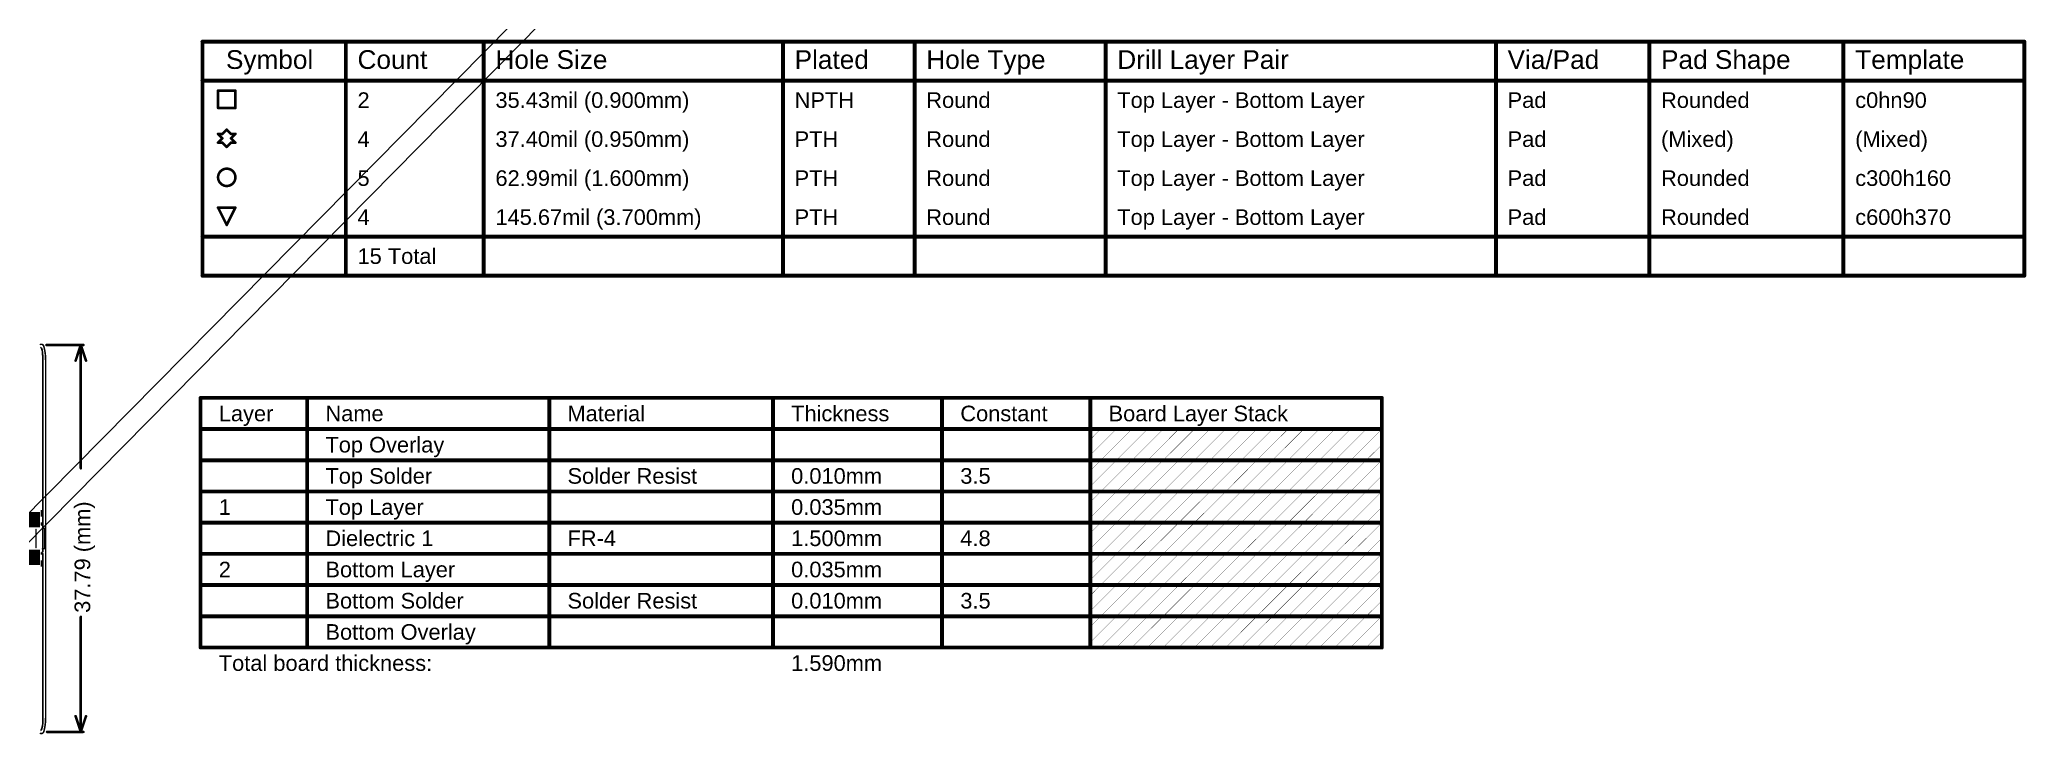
# Model space of a CAD drawing. Header units: inches. Extents: x -22 to 5433, y -38 to 5417.
# Drawn here: x 77.9 to 271.8, y -34.6 to 33.3 of the extents above; entities that cross this region are included whole.
import ezdxf

# ---------------------------------------------------------------- set-up
doc = ezdxf.new("R2010")
doc.units = ezdxf.units.IN
for name, color, linetype in [('Board_outline', 216, 'Continuous'), ('Bottom Layer', 5, 'Continuous'), ('Bottom Solder', 6, 'Continuous'), ('Dimensions', 6, 'Continuous'), ('Drill Drawing', 1, 'Continuous'), ('Fabrication', 76, 'Continuous'), ('Pad Holes', 156, 'Continuous'), ('Top Layer', 1, 'Continuous'), ('Top Overlay', 2, 'Continuous'), ('Top Paste', 8, 'Continuous'), ('Top Solder', 216, 'Continuous')]:
    doc.layers.add(name, color=color, linetype=linetype)
doc.styles.add('Arial', font='', dxfattribs={"height": 0.2})
doc.styles.get('Arial').set_extended_font_data('Arial')

msp = doc.modelspace()

# ---------------------------------------------------------------- texts
at = {"layer": 'Dimensions', "style": 'Arial'}
msp.add_text('37.79 (mm)', height=1.524, rotation=90, dxfattribs=at).set_placement((82.83, -22.71))
at = {"layer": 'Drill Drawing', "style": 'Arial'}
for s, height, p in [('Symbol', 1.829, (96.08, 30.42)), ('Count', 1.829, (108.92, 30.42)), ('Hole Size', 1.829, (122.38, 30.42)), ('Plated', 1.829, (151.58, 30.42)), ('Hole Type', 1.829, (164.43, 30.42)), ('Drill Layer Pair', 1.8288, (183.07, 30.42)), ('Via/Pad', 1.829, (221.16, 30.42)), ('Pad Shape', 1.829, (236.14, 30.42)), ('Template', 1.829, (255.09, 30.42)), ('2', 1.52, (108.92, 26.61)), ('35.43mil (0.900mm)', 1.524, (122.38, 26.61)), ('NPTH', 1.524, (151.58, 26.61)), ('Round', 1.524, (164.43, 26.61)), ('Top Layer - Bottom Layer', 1.524, (183.07, 26.61)), ('Pad', 1.524, (221.16, 26.61)), ('Rounded', 1.524, (236.14, 26.61)), ('c0hn90', 1.524, (255.09, 26.61)), ('4', 1.52, (108.92, 22.8)), ('37.40mil (0.950mm)', 1.524, (122.38, 22.8)), ('PTH', 1.524, (151.58, 22.8)), ('Round', 1.524, (164.43, 22.8)), ('Top Layer - Bottom Layer', 1.524, (183.07, 22.8)), ('Pad', 1.524, (221.16, 22.8)), ('(Mixed)', 1.524, (236.14, 22.8)), ('(Mixed)', 1.524, (255.09, 22.8)), ('5', 1.52, (108.92, 18.99)), ('62.99mil (1.600mm)', 1.524, (122.38, 18.99)), ('PTH', 1.524, (151.58, 18.99)), ('Round', 1.524, (164.43, 18.99)), ('Top Layer - Bottom Layer', 1.524, (183.07, 18.99)), ('Pad', 1.524, (221.16, 18.99)), ('Rounded', 1.524, (236.14, 18.99)), ('c300h160', 1.524, (255.09, 18.99)), ('4', 1.52, (108.92, 15.18)), ('145.67mil (3.700mm)', 1.524, (122.38, 15.18)), ('PTH', 1.524, (151.58, 15.18)), ('Round', 1.524, (164.43, 15.18)), ('Top Layer - Bottom Layer', 1.524, (183.07, 15.18)), ('Pad', 1.524, (221.16, 15.18)), ('Rounded', 1.524, (236.14, 15.18)), ('c600h370', 1.524, (255.09, 15.18)), ('15 Total', 1.524, (108.92, 11.37))]:
    msp.add_text(s, height=height, dxfattribs=at).set_placement(p)
at = {"layer": 'Fabrication', "style": 'Arial'}
for s, height, p in [('Layer', 1.524, (95.38, -4)), ('Name', 1.524, (105.79, -4)), ('Material', 1.524, (129.41, -4)), ('Thickness', 1.524, (151.24, -4)), ('Constant', 1.524, (167.75, -4)), ('Board Layer Stack', 1.524, (182.22, -4)), ('Top Overlay', 1.524, (105.79, -7.05)), ('Top Solder', 1.524, (105.79, -10.1)), ('Solder Resist', 1.524, (129.41, -10.1)), ('0.010mm', 1.524, (151.24, -10.1)), ('3.5', 1.524, (167.75, -10.1)), ('1', 1.52, (95.38, -13.14)), ('Top Layer', 1.524, (105.79, -13.14)), ('0.035mm', 1.524, (151.24, -13.14)), ('Dielectric 1', 1.524, (105.79, -16.19)), ('FR-4', 1.524, (129.41, -16.19)), ('1.500mm', 1.524, (151.24, -16.19)), ('4.8', 1.524, (167.75, -16.19)), ('2', 1.52, (95.38, -19.24)), ('Bottom Layer', 1.524, (105.79, -19.24)), ('0.035mm', 1.524, (151.24, -19.24)), ('Bottom Solder', 1.524, (105.79, -22.29)), ('Solder Resist', 1.524, (129.41, -22.29)), ('0.010mm', 1.524, (151.24, -22.29)), ('3.5', 1.524, (167.75, -22.29)), ('Bottom Overlay', 1.524, (105.79, -25.34)), ('Total board thickness:', 1.524, (95.38, -28.38)), ('1.590mm', 1.524, (151.24, -28.38))]:
    msp.add_text(s, height=height, dxfattribs=at).set_placement(p)

# ---------------------------------------------------------------- blocks, each defined once
blk = doc.blocks.new('TL3340AF160QG_5')
at = {"layer": 'Bottom Solder'}
h = blk.add_hatch(color=6, dxfattribs=at)
edge = h.paths.add_edge_path()
edge.add_arc((-2.12, 0.08), 0.102, 0, 360)
h = blk.add_hatch(color=6, dxfattribs=at)
edge = h.paths.add_edge_path()
edge.add_arc((2.12, 0.08), 0.102, 0, 360)
at = {"layer": 'Pad Holes'}
h = blk.add_hatch(color=7, dxfattribs=at)
edge = h.paths.add_edge_path()
edge.add_arc((-2.12, 0.08), 0.45, 0, 360)
h = blk.add_hatch(color=7, dxfattribs=at)
edge = h.paths.add_edge_path()
edge.add_arc((2.12, 0.08), 0.45, 0, 360)
at = {"layer": 'Top Layer'}
for points in [[(-1.32, 1.08), (-1.12, 1.08), (-1.12, 0.88), (-1.32, 0.88)], [(-0.3, 1.88), (0.3, 1.88), (0.3, 0.08), (-0.3, 0.08)], [(1.12, 1.08), (1.32, 1.08), (1.32, 0.88), (1.12, 0.88)], [(-1.2, -1.42), (-2.5, -1.42), (-2.5, -0.52), (-1.2, -0.52)], [(1.2, -0.52), (2.5, -0.52), (2.5, -1.42), (1.2, -1.42)]]:
    blk.add_hatch(color=1, dxfattribs=at).paths.add_polyline_path(points)
at = {"layer": 'Top Paste'}
for points in [[(-0.3, 1.88), (0.3, 1.88), (0.3, 0.08), (-0.3, 0.08)], [(-1.2, -1.42), (-2.5, -1.42), (-2.5, -0.52), (-1.2, -0.52)], [(1.2, -0.52), (2.5, -0.52), (2.5, -1.42), (1.2, -1.42)]]:
    blk.add_hatch(color=8, dxfattribs=at).paths.add_polyline_path(points)
at = {"layer": 'Top Solder'}
for points in [[(-0.4, 1.98), (0.4, 1.98), (0.4, -0.03), (-0.4, -0.03)], [(-1.1, -1.53), (-2.6, -1.53), (-2.6, -0.42), (-1.1, -0.42)], [(1.1, -0.42), (2.6, -0.42), (2.6, -1.53), (1.1, -1.53)]]:
    blk.add_hatch(color=216, dxfattribs=at).paths.add_polyline_path(points)
h = blk.add_hatch(color=216, dxfattribs=at)
edge = h.paths.add_edge_path()
edge.add_arc((-2.12, 0.08), 0.102, 0, 360)
h = blk.add_hatch(color=216, dxfattribs=at)
edge = h.paths.add_edge_path()
edge.add_arc((2.12, 0.08), 0.102, 0, 360)
at = {"layer": 'Top Layer'}
for p, q in [((-1.6, 0.38), (-1.6, 1.88)), ((-1.6, 1.88), (-0.85, 1.88)), ((-1.6, 0.37), (-1.6, 0.38)), ((-1.6, 0.36), (-1.6, 0.37)), ((-1.59, 0.34), (-1.6, 0.36)), ((-1.58, 0.33), (-1.59, 0.34)), ((-1.57, 0.31), (-1.58, 0.33)), ((-1.57, 0.3), (-1.57, 0.31)), ((-1.57, 0.29), (-1.57, 0.3)), ((-1.56, 0.27), (-1.57, 0.29)), ((-1.55, 0.25), (-1.56, 0.27)), ((-1.55, 0.23), (-1.55, 0.25)), ((-1.54, 0.22), (-1.55, 0.23)), ((-1.54, 0.21), (-1.54, 0.22)), ((-1.54, 0.19), (-1.54, 0.21)), ((-1.53, 0.17), (-1.54, 0.19)), ((-1.53, 0.16), (-1.53, 0.17)), ((-1.53, 0.15), (-1.53, 0.16)), ((-1.53, 0.14), (-1.53, 0.15)), ((-1.53, 0.15), (-1.53, 0.15)), ((-1.53, 0.12), (-1.53, 0.14)), ((-1.53, 0.1), (-1.53, 0.12)), ((-1.52, 0.08), (-1.53, 0.1)), ((-0.85, 0.08), (-1.53, 0.08)), ((-1.53, 0.08), (-1.52, 0.08)), ((-0.85, 1.88), (-0.85, 0.08)), ((0.85, 0.08), (0.85, 1.88)), ((0.85, 1.88), (1.6, 1.88)), ((1.53, 0.08), (0.85, 0.08)), ((1.53, 0.1), (1.52, 0.08)), ((1.52, 0.08), (1.53, 0.08)), ((1.54, 0.19), (1.53, 0.17)), ((1.53, 0.17), (1.53, 0.16)), ((1.53, 0.16), (1.53, 0.15)), ((1.53, 0.15), (1.53, 0.15)), ((1.53, 0.15), (1.53, 0.14)), ((1.53, 0.14), (1.53, 0.12)), ((1.53, 0.12), (1.53, 0.1)), ((1.55, 0.23), (1.54, 0.22)), ((1.54, 0.22), (1.54, 0.21)), ((1.54, 0.21), (1.54, 0.19)), ((1.56, 0.27), (1.55, 0.25)), ((1.55, 0.25), (1.55, 0.23)), ((1.57, 0.29), (1.56, 0.27)), ((1.58, 0.33), (1.57, 0.31)), ((1.57, 0.31), (1.57, 0.3)), ((1.57, 0.3), (1.57, 0.29)), ((1.59, 0.34), (1.58, 0.33)), ((1.6, 0.36), (1.59, 0.34)), ((1.6, 1.88), (1.6, 0.38)), ((1.6, 0.38), (1.6, 0.37)), ((1.6, 0.37), (1.6, 0.36))]:
    blk.add_line(p, q, dxfattribs=at)
at = {"layer": 'Top Overlay'}
for points in [[(-1.35, 2.21, 0.2, 0.2, 0), (-1.22, 2.08, 0.2, 0.2, 0)], [(-1.35, 2.21, 0.2, 0.2, 0), (-1.09, 2.21, 0.2, 0.2, 0)], [(-1.09, 2.21, 0.2, 0.2, 0), (-1.22, 2.08, 0.2, 0.2, 0)], [(-2.25, 1.43, 0.127, 0.127, 0), (-2.25, 0.84, 0.127, 0.127, 0)], [(-2.25, 1.43, 0.127, 0.127, 0), (-1.91, 1.43, 0.127, 0.127, 0)], [(1.91, 1.43, 0.127, 0.127, 0), (2.25, 1.43, 0.127, 0.127, 0)], [(2.25, 1.43, 0.127, 0.127, 0), (2.25, 0.84, 0.127, 0.127, 0)], [(-1, -1.74, 0.127, 0.127, 0), (-1, -1.97, 0.127, 0.127, 0)], [(-1, -1.97, 0.127, 0.127, 0), (1, -1.97, 0.127, 0.127, 0)], [(-0.89, -1.12, 0.127, 0.127, 0), (0.89, -1.12, 0.127, 0.127, 0)], [(1, -1.74, 0.127, 0.127, 0), (1, -1.97, 0.127, 0.127, 0)]]:
    blk.add_lwpolyline(points, format="xyseb", dxfattribs=at)
for points in [[(-1.4, 2.21, 0.1, 0.1, 1), (-1.3, 2.21, 0.1, 0.1, 1)], [(-1.4, 2.21, 0.1, 0.1, 1), (-1.3, 2.21, 0.1, 0.1, 1)], [(-1.27, 2.08, 0.1, 0.1, 1), (-1.17, 2.08, 0.1, 0.1, 1)], [(-1.27, 2.08, 0.1, 0.1, 1), (-1.17, 2.08, 0.1, 0.1, 1)], [(-1.14, 2.21, 0.1, 0.1, 1), (-1.04, 2.21, 0.1, 0.1, 1)], [(-1.14, 2.21, 0.1, 0.1, 1), (-1.04, 2.21, 0.1, 0.1, 1)], [(-2.28, 1.43, 0.0635, 0.0635, 1), (-2.22, 1.43, 0.0635, 0.0635, 1)], [(-2.28, 1.43, 0.0635, 0.0635, 1), (-2.22, 1.43, 0.0635, 0.0635, 1)], [(-2.28, 0.84, 0.0635, 0.0635, 1), (-2.22, 0.84, 0.0635, 0.0635, 1)], [(-1.95, 1.43, 0.0635, 0.0635, 1), (-1.88, 1.43, 0.0635, 0.0635, 1)], [(1.88, 1.43, 0.0635, 0.0635, 1), (1.95, 1.43, 0.0635, 0.0635, 1)], [(2.22, 1.43, 0.0635, 0.0635, 1), (2.28, 1.43, 0.0635, 0.0635, 1)], [(2.22, 1.43, 0.0635, 0.0635, 1), (2.28, 1.43, 0.0635, 0.0635, 1)], [(2.22, 0.84, 0.0635, 0.0635, 1), (2.28, 0.84, 0.0635, 0.0635, 1)], [(-1.03, -1.74, 0.0635, 0.0635, 1), (-0.97, -1.74, 0.0635, 0.0635, 1)], [(-1.03, -1.97, 0.0635, 0.0635, 1), (-0.97, -1.97, 0.0635, 0.0635, 1)], [(-1.03, -1.97, 0.0635, 0.0635, 1), (-0.97, -1.97, 0.0635, 0.0635, 1)], [(-0.92, -1.12, 0.0635, 0.0635, 1), (-0.85, -1.12, 0.0635, 0.0635, 1)], [(0.85, -1.12, 0.0635, 0.0635, 1), (0.92, -1.12, 0.0635, 0.0635, 1)], [(0.97, -1.74, 0.0635, 0.0635, 1), (1.03, -1.74, 0.0635, 0.0635, 1)], [(0.97, -1.97, 0.0635, 0.0635, 1), (1.03, -1.97, 0.0635, 0.0635, 1)], [(0.97, -1.97, 0.0635, 0.0635, 1), (1.03, -1.97, 0.0635, 0.0635, 1)]]:
    blk.add_lwpolyline(points, format="xyseb", close=True, dxfattribs=at)
at = {"layer": 'Top Solder'}
for p, q in [((-1.71, 1.88), (-1.68, 1.95)), ((-1.68, 1.95), (-1.6, 1.98)), ((-1.6, 1.98), (-0.85, 1.98)), ((-0.85, 1.98), (-0.77, 1.95)), ((-0.77, 1.95), (-0.74, 1.88)), ((0.74, 1.88), (0.77, 1.95)), ((0.77, 1.95), (0.85, 1.98)), ((0.85, 1.98), (1.6, 1.98)), ((1.6, 1.98), (1.68, 1.95)), ((1.68, 1.95), (1.71, 1.88)), ((-1.71, 0.38), (-1.71, 1.88)), ((-1.71, 0.37), (-1.71, 0.38)), ((-1.7, 0.34), (-1.71, 0.37)), ((-1.69, 0.31), (-1.7, 0.34)), ((-1.69, 0.3), (-1.69, 0.31)), ((-1.68, 0.29), (-1.69, 0.3)), ((-1.68, 0.28), (-1.68, 0.29)), ((-1.67, 0.27), (-1.68, 0.28)), ((-1.67, 0.26), (-1.67, 0.27)), ((-1.67, 0.25), (-1.67, 0.26)), ((-1.67, 0.26), (-1.67, 0.26)), ((-1.67, 0.26), (-1.67, 0.26)), ((-1.66, 0.24), (-1.67, 0.25)), ((-1.66, 0.22), (-1.66, 0.24)), ((-1.65, 0.2), (-1.66, 0.22)), ((-1.65, 0.19), (-1.65, 0.2)), ((-1.65, 0.18), (-1.65, 0.19)), ((-1.65, 0.19), (-1.65, 0.19)), ((-1.65, 0.19), (-1.65, 0.19)), ((-1.64, 0.17), (-1.65, 0.18)), ((-1.64, 0.16), (-1.64, 0.17)), ((-1.64, 0.14), (-1.64, 0.16)), ((-1.64, 0.13), (-1.64, 0.14)), ((-1.64, 0.14), (-1.64, 0.14)), ((-1.64, 0.12), (-1.64, 0.13)), ((-1.64, 0.13), (-1.64, 0.13)), ((-1.64, 0.11), (-1.64, 0.12)), ((-1.64, 0.1), (-1.64, 0.11)), ((-1.63, 0.08), (-1.64, 0.1)), ((-1.62, 0.04), (-1.63, 0.08)), ((-1.63, 0.08), (-1.63, 0.08)), ((-1.63, 0.08), (-1.63, 0.08)), ((-1.63, 0.08), (-1.63, 0.08)), ((-1.6, 0), (-1.62, 0.04)), ((-0.74, 0.08), (-0.77, 0)), ((-0.74, 1.88), (-0.74, 0.08)), ((0.74, 0.08), (0.74, 1.88)), ((0.77, 0), (0.74, 0.08)), ((1.62, 0.04), (1.6, 0)), ((1.63, 0.08), (1.62, 0.04)), ((1.64, 0.1), (1.63, 0.08)), ((1.63, 0.08), (1.63, 0.08)), ((1.63, 0.08), (1.63, 0.08)), ((1.63, 0.08), (1.63, 0.08)), ((1.65, 0.18), (1.64, 0.17)), ((1.64, 0.17), (1.64, 0.16)), ((1.64, 0.16), (1.64, 0.14)), ((1.64, 0.14), (1.64, 0.14)), ((1.64, 0.14), (1.64, 0.13)), ((1.64, 0.13), (1.64, 0.13)), ((1.64, 0.13), (1.64, 0.12)), ((1.64, 0.12), (1.64, 0.11)), ((1.64, 0.11), (1.64, 0.1)), ((1.66, 0.22), (1.65, 0.2)), ((1.65, 0.2), (1.65, 0.19)), ((1.65, 0.19), (1.65, 0.19)), ((1.65, 0.19), (1.65, 0.19)), ((1.65, 0.19), (1.65, 0.18)), ((1.67, 0.25), (1.66, 0.24)), ((1.66, 0.24), (1.66, 0.22)), ((1.68, 0.28), (1.67, 0.27)), ((1.67, 0.27), (1.67, 0.26)), ((1.67, 0.26), (1.67, 0.26)), ((1.67, 0.26), (1.67, 0.26)), ((1.67, 0.26), (1.67, 0.25)), ((1.69, 0.3), (1.68, 0.29)), ((1.68, 0.29), (1.68, 0.28)), ((1.7, 0.34), (1.69, 0.31)), ((1.69, 0.31), (1.69, 0.3)), ((1.71, 0.37), (1.7, 0.34)), ((1.7, 0.34), (5432.07, -5356.68)), ((1.71, 1.88), (1.71, 0.38)), ((1.71, 0.38), (1.71, 0.37)), ((-1.56, -0.02), (-1.6, 0)), ((-1.6, 0), (-1.6, 0)), ((-1.6, 0), (-1.6, 0)), ((-1.53, -0.03), (-1.56, -0.02)), ((-0.85, -0.03), (-1.53, -0.03)), ((-1.53, -0.03), (-1.53, -0.03)), ((-1.53, -0.03), (-1.53, -0.03)), ((-0.77, 0), (-0.85, -0.03)), ((-0.77, 0), (5432.07, -5356.68)), ((0.85, -0.03), (0.77, 0)), ((1.53, -0.03), (0.85, -0.03)), ((1.56, -0.02), (1.53, -0.03)), ((1.53, -0.03), (1.53, -0.03)), ((1.53, -0.03), (1.53, -0.03)), ((1.6, 0), (1.56, -0.02)), ((1.6, 0), (1.6, 0)), ((1.6, 0), (1.6, 0))]:
    blk.add_line(p, q, dxfattribs=at)

# ---------------------------------------------------------------- linework, layer by layer
at = {"layer": 'Board_outline'}
for points in [[(77.98, 3.51, 0.152, 0.152, -0.436018), (78.3, 3.33, 0.152, 0.152, 0)], [(78.3, 3.33, 0.152, 0.152, -0.045205), (78.46, 2.45, 0.152, 0.152, 0)], [(78.46, 2.45, 0.152, 0.152, 0), (78.48, 2.01, 0.152, 0.152, 0)], [(78.48, -32.99, 0.152, 0.152, 0), (78.48, 2.01, 0.152, 0.152, 0)], [(78.48, -32.99, 0.152, 0.152, -0.068429), (78.3, -34.34, 0.152, 0.152, 0)], [(78.29, -34.34, 0.152, 0.152, -0.403996), (77.98, -34.49, 0.152, 0.152, 0)], [(78.29, -34.34, 0.152, 0.152, 0), (78.3, -34.34, 0.152, 0.152, 0)]]:
    msp.add_lwpolyline(points, format="xyseb", dxfattribs=at)
for points in [[(77.94, 3.51, 0.0762, 0.0762, 1), (78.02, 3.51, 0.0762, 0.0762, 1)], [(77.94, 3.51, 0.0762, 0.0762, 1), (78.02, 3.51, 0.0762, 0.0762, 1)], [(78.26, 3.33, 0.0762, 0.0762, 1), (78.34, 3.33, 0.0762, 0.0762, 1)], [(78.26, 3.33, 0.0762, 0.0762, 1), (78.34, 3.33, 0.0762, 0.0762, 1)], [(78.42, 2.45, 0.0762, 0.0762, 1), (78.5, 2.45, 0.0762, 0.0762, 1)], [(78.42, 2.45, 0.0762, 0.0762, 1), (78.5, 2.45, 0.0762, 0.0762, 1)], [(78.44, 2.01, 0.0762, 0.0762, 1), (78.52, 2.01, 0.0762, 0.0762, 1)], [(78.44, 2.01, 0.0762, 0.0762, 1), (78.52, 2.01, 0.0762, 0.0762, 1)], [(78.44, -32.99, 0.0762, 0.0762, 1), (78.52, -32.99, 0.0762, 0.0762, 1)], [(78.44, -32.99, 0.0762, 0.0762, 1), (78.52, -32.99, 0.0762, 0.0762, 1)], [(77.94, -34.49, 0.0762, 0.0762, 1), (78.02, -34.49, 0.0762, 0.0762, 1)], [(77.94, -34.49, 0.0762, 0.0762, 1), (78.02, -34.49, 0.0762, 0.0762, 1)], [(78.26, -34.34, 0.0762, 0.0762, 1), (78.33, -34.34, 0.0762, 0.0762, 1)], [(78.26, -34.34, 0.0762, 0.0762, 1), (78.33, -34.34, 0.0762, 0.0762, 1)], [(78.26, -34.34, 0.0762, 0.0762, 1), (78.33, -34.34, 0.0762, 0.0762, 1)], [(78.26, -34.34, 0.0762, 0.0762, 1), (78.33, -34.34, 0.0762, 0.0762, 1)]]:
    msp.add_lwpolyline(points, format="xyseb", close=True, dxfattribs=at)
at = {"layer": 'Bottom Layer'}
for p, q in [((77.97, 3.23), (78.02, 3.2)), ((78.02, 3.2), (78.09, 3.14)), ((78.09, 3.14), (78.13, 2.95)), ((78.13, 2.95), (78.17, 2.74)), ((78.17, 2.74), (78.19, 2.53)), ((78.19, 2.53), (78.2, 2.43)), ((78.2, 2.43), (78.22, 2.01)), ((78.22, 2.01), (78.22, -13.7)), ((78.22, -13.7), (78.2, -13.71)), ((78.2, -16.8), (78.2, -13.97)), ((78.2, -17.06), (78.22, -17.19)), ((78.22, -17.19), (78.22, -32.99)), ((78.08, -34.15), (77.97, -34.21)), ((78.09, -34.11), (78.08, -34.15)), ((78.16, -33.79), (78.09, -34.11)), ((78.2, -33.47), (78.16, -33.79)), ((78.22, -33.15), (78.2, -33.47)), ((78.22, -32.99), (78.22, -33.15))]:
    msp.add_line(p, q, dxfattribs=at)
at = {"layer": 'Dimensions'}
for points in [[(78.57, 3.45, 0.254, 0.254, 0), (82.17, 3.45, 0.254, 0.254, 0)], [(81.41, 1.93, 0.254, 0.254, 0), (81.91, 3.45, 0.254, 0.254, 0)], [(81.91, 3.45, 0.254, 0.254, 0), (82.42, 1.93, 0.254, 0.254, 0)], [(81.91, -8.59, 0.254, 0.254, 0), (81.91, 3.45, 0.254, 0.254, 0)], [(81.91, -34.34, 0.254, 0.254, 0), (81.91, -23.11, 0.254, 0.254, 0)], [(81.41, -32.81, 0.254, 0.254, 0), (81.91, -34.34, 0.254, 0.254, 0)], [(81.91, -34.34, 0.254, 0.254, 0), (82.42, -32.81, 0.254, 0.254, 0)], [(78.62, -34.34, 0.254, 0.254, 0), (82.17, -34.34, 0.254, 0.254, 0)]]:
    msp.add_lwpolyline(points, format="xyseb", dxfattribs=at)
for points in [[(78.5, 3.45, 0.127, 0.127, 1), (78.63, 3.45, 0.127, 0.127, 1)], [(81.34, 1.93, 0.127, 0.127, 1), (81.47, 1.93, 0.127, 0.127, 1)], [(81.85, 3.45, 0.127, 0.127, 1), (81.98, 3.45, 0.127, 0.127, 1)], [(81.85, 3.45, 0.127, 0.127, 1), (81.98, 3.45, 0.127, 0.127, 1)], [(81.85, 3.45, 0.127, 0.127, 1), (81.98, 3.45, 0.127, 0.127, 1)], [(82.11, 3.45, 0.127, 0.127, 1), (82.23, 3.45, 0.127, 0.127, 1)], [(82.36, 1.93, 0.127, 0.127, 1), (82.49, 1.93, 0.127, 0.127, 1)], [(81.85, -8.59, 0.127, 0.127, 1), (81.98, -8.59, 0.127, 0.127, 1)], [(81.85, -23.11, 0.127, 0.127, 1), (81.98, -23.11, 0.127, 0.127, 1)], [(81.34, -32.81, 0.127, 0.127, 1), (81.47, -32.81, 0.127, 0.127, 1)], [(82.36, -32.81, 0.127, 0.127, 1), (82.49, -32.81, 0.127, 0.127, 1)], [(78.56, -34.34, 0.127, 0.127, 1), (78.69, -34.34, 0.127, 0.127, 1)], [(81.85, -34.34, 0.127, 0.127, 1), (81.98, -34.34, 0.127, 0.127, 1)], [(81.85, -34.34, 0.127, 0.127, 1), (81.98, -34.34, 0.127, 0.127, 1)], [(81.85, -34.34, 0.127, 0.127, 1), (81.98, -34.34, 0.127, 0.127, 1)], [(82.11, -34.34, 0.127, 0.127, 1), (82.23, -34.34, 0.127, 0.127, 1)]]:
    msp.add_lwpolyline(points, format="xyseb", close=True, dxfattribs=at)
at = {"layer": 'Drill Drawing'}
for points in [[(93.79, 33.08, 0.381, 0.381, 0), (271.59, 33.08, 0.381, 0.381, 0)], [(93.79, 10.22, 0.381, 0.381, 0), (93.79, 33.08, 0.381, 0.381, 0)], [(107.78, 10.22, 0.381, 0.381, 0), (107.78, 33.08, 0.381, 0.381, 0)], [(121.24, 10.22, 0.381, 0.381, 0), (121.24, 33.08, 0.381, 0.381, 0)], [(150.44, 10.22, 0.381, 0.381, 0), (150.44, 33.08, 0.381, 0.381, 0)], [(163.29, 10.22, 0.381, 0.381, 0), (163.29, 33.08, 0.381, 0.381, 0)], [(181.93, 10.22, 0.381, 0.381, 0), (181.93, 33.08, 0.381, 0.381, 0)], [(220.02, 10.22, 0.381, 0.381, 0), (220.02, 33.08, 0.381, 0.381, 0)], [(235, 10.22, 0.381, 0.381, 0), (235, 33.08, 0.381, 0.381, 0)], [(253.94, 10.22, 0.381, 0.381, 0), (253.94, 33.08, 0.381, 0.381, 0)], [(271.59, 10.22, 0.381, 0.381, 0), (271.59, 33.08, 0.381, 0.381, 0)], [(93.79, 29.27, 0.381, 0.381, 0), (271.59, 29.27, 0.381, 0.381, 0)], [(95.31, 28.3, 0.254, 0.254, 0), (97, 28.3, 0.254, 0.254, 0)], [(95.31, 26.61, 0.254, 0.254, 0), (95.31, 28.3, 0.254, 0.254, 0)], [(97, 26.61, 0.254, 0.254, 0), (97, 28.3, 0.254, 0.254, 0)], [(95.31, 26.61, 0.254, 0.254, 0), (97, 26.61, 0.254, 0.254, 0)], [(95.31, 24.07, 0.254, 0.254, 0), (95.73, 23.64, 0.254, 0.254, 0)], [(95.31, 24.07, 0.254, 0.254, 0), (95.73, 24.07, 0.254, 0.254, 0)], [(95.31, 23.22, 0.254, 0.254, 0), (95.73, 23.64, 0.254, 0.254, 0)], [(95.31, 23.22, 0.254, 0.254, 0), (95.73, 23.22, 0.254, 0.254, 0)], [(95.73, 24.07, 0.254, 0.254, 0), (96.15, 24.49, 0.254, 0.254, 0)], [(95.73, 23.22, 0.254, 0.254, 0), (96.15, 22.8, 0.254, 0.254, 0)], [(96.15, 24.49, 0.254, 0.254, 0), (96.58, 24.07, 0.254, 0.254, 0)], [(96.15, 22.8, 0.254, 0.254, 0), (96.58, 23.22, 0.254, 0.254, 0)], [(96.58, 24.07, 0.254, 0.254, 0), (97, 24.07, 0.254, 0.254, 0)], [(96.58, 23.64, 0.254, 0.254, 0), (97, 24.07, 0.254, 0.254, 0)], [(96.58, 23.64, 0.254, 0.254, 0), (97, 23.22, 0.254, 0.254, 0)], [(96.58, 23.22, 0.254, 0.254, 0), (97, 23.22, 0.254, 0.254, 0)], [(95.31, 16.87, 0.254, 0.254, 0), (97, 16.87, 0.254, 0.254, 0)], [(95.31, 16.87, 0.254, 0.254, 0), (96.15, 15.18, 0.254, 0.254, 0)], [(96.15, 15.18, 0.254, 0.254, 0), (97, 16.87, 0.254, 0.254, 0)], [(93.79, 14.03, 0.381, 0.381, 0), (271.59, 14.03, 0.381, 0.381, 0)], [(93.79, 10.22, 0.381, 0.381, 0), (271.59, 10.22, 0.381, 0.381, 0)]]:
    msp.add_lwpolyline(points, format="xyseb", dxfattribs=at)
for points in [[(93.69, 33.08, 0.191, 0.191, 1), (93.88, 33.08, 0.191, 0.191, 1)], [(93.69, 33.08, 0.191, 0.191, 1), (93.88, 33.08, 0.191, 0.191, 1)], [(107.69, 33.08, 0.191, 0.191, 1), (107.88, 33.08, 0.191, 0.191, 1)], [(121.15, 33.08, 0.191, 0.191, 1), (121.34, 33.08, 0.191, 0.191, 1)], [(150.35, 33.08, 0.191, 0.191, 1), (150.54, 33.08, 0.191, 0.191, 1)], [(163.2, 33.08, 0.191, 0.191, 1), (163.39, 33.08, 0.191, 0.191, 1)], [(181.83, 33.08, 0.191, 0.191, 1), (182.02, 33.08, 0.191, 0.191, 1)], [(219.92, 33.08, 0.191, 0.191, 1), (220.11, 33.08, 0.191, 0.191, 1)], [(234.91, 33.08, 0.191, 0.191, 1), (235.1, 33.08, 0.191, 0.191, 1)], [(253.85, 33.08, 0.191, 0.191, 1), (254.04, 33.08, 0.191, 0.191, 1)], [(271.5, 33.08, 0.191, 0.191, 1), (271.69, 33.08, 0.191, 0.191, 1)], [(271.5, 33.08, 0.191, 0.191, 1), (271.69, 33.08, 0.191, 0.191, 1)], [(93.69, 29.27, 0.191, 0.191, 1), (93.88, 29.27, 0.191, 0.191, 1)], [(271.5, 29.27, 0.191, 0.191, 1), (271.69, 29.27, 0.191, 0.191, 1)], [(95.24, 28.3, 0.127, 0.127, 1), (95.37, 28.3, 0.127, 0.127, 1)], [(95.24, 28.3, 0.127, 0.127, 1), (95.37, 28.3, 0.127, 0.127, 1)], [(96.94, 28.3, 0.127, 0.127, 1), (97.07, 28.3, 0.127, 0.127, 1)], [(96.94, 28.3, 0.127, 0.127, 1), (97.07, 28.3, 0.127, 0.127, 1)], [(95.24, 26.61, 0.127, 0.127, 1), (95.37, 26.61, 0.127, 0.127, 1)], [(95.24, 26.61, 0.127, 0.127, 1), (95.37, 26.61, 0.127, 0.127, 1)], [(96.94, 26.61, 0.127, 0.127, 1), (97.07, 26.61, 0.127, 0.127, 1)], [(96.94, 26.61, 0.127, 0.127, 1), (97.07, 26.61, 0.127, 0.127, 1)], [(95.24, 24.07, 0.127, 0.127, 1), (95.37, 24.07, 0.127, 0.127, 1)], [(95.24, 24.07, 0.127, 0.127, 1), (95.37, 24.07, 0.127, 0.127, 1)], [(95.24, 23.22, 0.127, 0.127, 1), (95.37, 23.22, 0.127, 0.127, 1)], [(95.24, 23.22, 0.127, 0.127, 1), (95.37, 23.22, 0.127, 0.127, 1)], [(95.67, 24.07, 0.127, 0.127, 1), (95.8, 24.07, 0.127, 0.127, 1)], [(95.67, 24.07, 0.127, 0.127, 1), (95.8, 24.07, 0.127, 0.127, 1)], [(95.67, 23.64, 0.127, 0.127, 1), (95.8, 23.64, 0.127, 0.127, 1)], [(95.67, 23.64, 0.127, 0.127, 1), (95.8, 23.64, 0.127, 0.127, 1)], [(95.67, 23.22, 0.127, 0.127, 1), (95.8, 23.22, 0.127, 0.127, 1)], [(95.67, 23.22, 0.127, 0.127, 1), (95.8, 23.22, 0.127, 0.127, 1)], [(96.09, 24.49, 0.127, 0.127, 1), (96.22, 24.49, 0.127, 0.127, 1)], [(96.09, 24.49, 0.127, 0.127, 1), (96.22, 24.49, 0.127, 0.127, 1)], [(96.51, 24.07, 0.127, 0.127, 1), (96.64, 24.07, 0.127, 0.127, 1)], [(96.51, 24.07, 0.127, 0.127, 1), (96.64, 24.07, 0.127, 0.127, 1)], [(96.51, 23.64, 0.127, 0.127, 1), (96.64, 23.64, 0.127, 0.127, 1)], [(96.51, 23.64, 0.127, 0.127, 1), (96.64, 23.64, 0.127, 0.127, 1)], [(96.51, 23.22, 0.127, 0.127, 1), (96.64, 23.22, 0.127, 0.127, 1)], [(96.51, 23.22, 0.127, 0.127, 1), (96.64, 23.22, 0.127, 0.127, 1)], [(96.94, 24.07, 0.127, 0.127, 1), (97.07, 24.07, 0.127, 0.127, 1)], [(96.94, 24.07, 0.127, 0.127, 1), (97.07, 24.07, 0.127, 0.127, 1)], [(96.94, 23.22, 0.127, 0.127, 1), (97.07, 23.22, 0.127, 0.127, 1)], [(96.94, 23.22, 0.127, 0.127, 1), (97.07, 23.22, 0.127, 0.127, 1)], [(96.09, 22.8, 0.127, 0.127, 1), (96.22, 22.8, 0.127, 0.127, 1)], [(96.09, 22.8, 0.127, 0.127, 1), (96.22, 22.8, 0.127, 0.127, 1)], [(97, 19.83, 0.254, 0.254, 1), (95.31, 19.83, 0.254, 0.254, 1)], [(95.24, 19.83, 0.127, 0.127, 1), (95.37, 19.83, 0.127, 0.127, 1)], [(96.94, 19.83, 0.127, 0.127, 1), (97.07, 19.83, 0.127, 0.127, 1)], [(95.24, 16.87, 0.127, 0.127, 1), (95.37, 16.87, 0.127, 0.127, 1)], [(95.24, 16.87, 0.127, 0.127, 1), (95.37, 16.87, 0.127, 0.127, 1)], [(96.94, 16.87, 0.127, 0.127, 1), (97.07, 16.87, 0.127, 0.127, 1)], [(96.94, 16.87, 0.127, 0.127, 1), (97.07, 16.87, 0.127, 0.127, 1)], [(93.69, 14.03, 0.191, 0.191, 1), (93.88, 14.03, 0.191, 0.191, 1)], [(96.09, 15.18, 0.127, 0.127, 1), (96.22, 15.18, 0.127, 0.127, 1)], [(96.09, 15.18, 0.127, 0.127, 1), (96.22, 15.18, 0.127, 0.127, 1)], [(271.5, 14.03, 0.191, 0.191, 1), (271.69, 14.03, 0.191, 0.191, 1)], [(93.69, 10.22, 0.191, 0.191, 1), (93.88, 10.22, 0.191, 0.191, 1)], [(93.69, 10.22, 0.191, 0.191, 1), (93.88, 10.22, 0.191, 0.191, 1)], [(107.69, 10.22, 0.191, 0.191, 1), (107.88, 10.22, 0.191, 0.191, 1)], [(121.15, 10.22, 0.191, 0.191, 1), (121.34, 10.22, 0.191, 0.191, 1)], [(150.35, 10.22, 0.191, 0.191, 1), (150.54, 10.22, 0.191, 0.191, 1)], [(163.2, 10.22, 0.191, 0.191, 1), (163.39, 10.22, 0.191, 0.191, 1)], [(181.83, 10.22, 0.191, 0.191, 1), (182.02, 10.22, 0.191, 0.191, 1)], [(219.92, 10.22, 0.191, 0.191, 1), (220.11, 10.22, 0.191, 0.191, 1)], [(234.91, 10.22, 0.191, 0.191, 1), (235.1, 10.22, 0.191, 0.191, 1)], [(253.85, 10.22, 0.191, 0.191, 1), (254.04, 10.22, 0.191, 0.191, 1)], [(271.5, 10.22, 0.191, 0.191, 1), (271.69, 10.22, 0.191, 0.191, 1)], [(271.5, 10.22, 0.191, 0.191, 1), (271.69, 10.22, 0.191, 0.191, 1)]]:
    msp.add_lwpolyline(points, format="xyseb", close=True, dxfattribs=at)
at = {"layer": 'Fabrication'}
for points in [[(93.6, -1.71, 0.381, 0.381, 0), (208.89, -1.71, 0.381, 0.381, 0)], [(93.6, -26.1, 0.381, 0.381, 0), (93.6, -1.71, 0.381, 0.381, 0)], [(104.01, -26.1, 0.381, 0.381, 0), (104.01, -1.71, 0.381, 0.381, 0)], [(127.63, -26.1, 0.381, 0.381, 0), (127.63, -1.71, 0.381, 0.381, 0)], [(149.47, -26.1, 0.381, 0.381, 0), (149.47, -1.71, 0.381, 0.381, 0)], [(165.97, -26.1, 0.381, 0.381, 0), (165.97, -1.71, 0.381, 0.381, 0)], [(180.45, -26.1, 0.381, 0.381, 0), (180.45, -1.71, 0.381, 0.381, 0)], [(208.89, -26.1, 0.381, 0.381, 0), (208.89, -1.71, 0.381, 0.381, 0)], [(93.6, -4.76, 0.381, 0.381, 0), (208.89, -4.76, 0.381, 0.381, 0)], [(180.45, -7.29, 0.0254, 0.0254, 0), (182.98, -4.76, 0.0254, 0.0254, 0)], [(180.45, -5.77, 0.0254, 0.0254, 0), (181.45, -4.76, 0.0254, 0.0254, 0)], [(181.45, -7.81, 0.0254, 0.0254, 0), (184.5, -4.76, 0.0254, 0.0254, 0)], [(182.98, -7.81, 0.0254, 0.0254, 0), (186.03, -4.76, 0.0254, 0.0254, 0)], [(184.5, -7.81, 0.0254, 0.0254, 0), (187.55, -4.76, 0.0254, 0.0254, 0)], [(186.03, -7.81, 0.0254, 0.0254, 0), (189.07, -4.76, 0.0254, 0.0254, 0)], [(187.55, -7.81, 0.0254, 0.0254, 0), (190.6, -4.76, 0.0254, 0.0254, 0)], [(189.07, -7.81, 0.0254, 0.0254, 0), (192.12, -4.76, 0.0254, 0.0254, 0)], [(190.6, -7.81, 0.0254, 0.0254, 0), (193.65, -4.76, 0.0254, 0.0254, 0)], [(192.12, -7.81, 0.0254, 0.0254, 0), (195.17, -4.76, 0.0254, 0.0254, 0)], [(193.65, -7.81, 0.0254, 0.0254, 0), (196.69, -4.76, 0.0254, 0.0254, 0)], [(195.17, -7.81, 0.0254, 0.0254, 0), (198.22, -4.76, 0.0254, 0.0254, 0)], [(196.69, -7.81, 0.0254, 0.0254, 0), (199.74, -4.76, 0.0254, 0.0254, 0)], [(198.22, -7.81, 0.0254, 0.0254, 0), (201.27, -4.76, 0.0254, 0.0254, 0)], [(199.74, -7.81, 0.0254, 0.0254, 0), (202.79, -4.76, 0.0254, 0.0254, 0)], [(201.27, -7.81, 0.0254, 0.0254, 0), (204.31, -4.76, 0.0254, 0.0254, 0)], [(202.79, -7.81, 0.0254, 0.0254, 0), (205.84, -4.76, 0.0254, 0.0254, 0)], [(204.31, -7.81, 0.0254, 0.0254, 0), (207.36, -4.76, 0.0254, 0.0254, 0)], [(205.84, -7.81, 0.0254, 0.0254, 0), (208.89, -4.76, 0.0254, 0.0254, 0)], [(93.6, -7.81, 0.381, 0.381, 0), (104.01, -7.81, 0.381, 0.381, 0)], [(104.01, -7.81, 0.381, 0.381, 0), (127.63, -7.81, 0.381, 0.381, 0)], [(127.63, -7.81, 0.381, 0.381, 0), (149.47, -7.81, 0.381, 0.381, 0)], [(149.47, -7.81, 0.381, 0.381, 0), (165.97, -7.81, 0.381, 0.381, 0)], [(165.97, -7.81, 0.381, 0.381, 0), (180.45, -7.81, 0.381, 0.381, 0)], [(180.45, -7.81, 0.381, 0.381, 0), (208.89, -7.81, 0.381, 0.381, 0)], [(207.36, -7.81, 0.0254, 0.0254, 0), (208.89, -6.29, 0.0254, 0.0254, 0)], [(180.45, -10.34, 0.0254, 0.0254, 0), (182.98, -7.81, 0.0254, 0.0254, 0)], [(180.45, -8.82, 0.0254, 0.0254, 0), (181.45, -7.81, 0.0254, 0.0254, 0)], [(181.45, -10.86, 0.0254, 0.0254, 0), (184.5, -7.81, 0.0254, 0.0254, 0)], [(182.98, -10.86, 0.0254, 0.0254, 0), (186.03, -7.81, 0.0254, 0.0254, 0)], [(184.5, -10.86, 0.0254, 0.0254, 0), (187.55, -7.81, 0.0254, 0.0254, 0)], [(186.03, -10.86, 0.0254, 0.0254, 0), (189.07, -7.81, 0.0254, 0.0254, 0)], [(187.55, -10.86, 0.0254, 0.0254, 0), (190.6, -7.81, 0.0254, 0.0254, 0)], [(189.07, -10.86, 0.0254, 0.0254, 0), (192.12, -7.81, 0.0254, 0.0254, 0)], [(190.6, -10.86, 0.0254, 0.0254, 0), (193.65, -7.81, 0.0254, 0.0254, 0)], [(192.12, -10.86, 0.0254, 0.0254, 0), (195.17, -7.81, 0.0254, 0.0254, 0)], [(193.65, -10.86, 0.0254, 0.0254, 0), (196.69, -7.81, 0.0254, 0.0254, 0)], [(195.17, -10.86, 0.0254, 0.0254, 0), (198.22, -7.81, 0.0254, 0.0254, 0)], [(196.69, -10.86, 0.0254, 0.0254, 0), (199.74, -7.81, 0.0254, 0.0254, 0)], [(198.22, -10.86, 0.0254, 0.0254, 0), (201.27, -7.81, 0.0254, 0.0254, 0)], [(199.74, -10.86, 0.0254, 0.0254, 0), (202.79, -7.81, 0.0254, 0.0254, 0)], [(201.27, -10.86, 0.0254, 0.0254, 0), (204.31, -7.81, 0.0254, 0.0254, 0)], [(202.79, -10.86, 0.0254, 0.0254, 0), (205.84, -7.81, 0.0254, 0.0254, 0)], [(204.31, -10.86, 0.0254, 0.0254, 0), (207.36, -7.81, 0.0254, 0.0254, 0)], [(205.84, -10.86, 0.0254, 0.0254, 0), (208.89, -7.81, 0.0254, 0.0254, 0)], [(207.36, -10.86, 0.0254, 0.0254, 0), (208.89, -9.33, 0.0254, 0.0254, 0)], [(93.6, -10.86, 0.381, 0.381, 0), (104.01, -10.86, 0.381, 0.381, 0)], [(104.01, -10.86, 0.381, 0.381, 0), (127.63, -10.86, 0.381, 0.381, 0)], [(127.63, -10.86, 0.381, 0.381, 0), (149.47, -10.86, 0.381, 0.381, 0)], [(149.47, -10.86, 0.381, 0.381, 0), (165.97, -10.86, 0.381, 0.381, 0)], [(165.97, -10.86, 0.381, 0.381, 0), (180.45, -10.86, 0.381, 0.381, 0)], [(180.45, -10.86, 0.381, 0.381, 0), (208.89, -10.86, 0.381, 0.381, 0)], [(180.45, -13.39, 0.0254, 0.0254, 0), (182.98, -10.86, 0.0254, 0.0254, 0)], [(180.45, -11.87, 0.0254, 0.0254, 0), (181.45, -10.86, 0.0254, 0.0254, 0)], [(181.45, -13.91, 0.0254, 0.0254, 0), (184.5, -10.86, 0.0254, 0.0254, 0)], [(182.98, -13.91, 0.0254, 0.0254, 0), (186.03, -10.86, 0.0254, 0.0254, 0)], [(184.5, -13.91, 0.0254, 0.0254, 0), (187.55, -10.86, 0.0254, 0.0254, 0)], [(186.03, -13.91, 0.0254, 0.0254, 0), (189.07, -10.86, 0.0254, 0.0254, 0)], [(187.55, -13.91, 0.0254, 0.0254, 0), (190.6, -10.86, 0.0254, 0.0254, 0)], [(189.07, -13.91, 0.0254, 0.0254, 0), (192.12, -10.86, 0.0254, 0.0254, 0)], [(190.6, -13.91, 0.0254, 0.0254, 0), (193.65, -10.86, 0.0254, 0.0254, 0)], [(192.12, -13.91, 0.0254, 0.0254, 0), (195.17, -10.86, 0.0254, 0.0254, 0)], [(193.65, -13.91, 0.0254, 0.0254, 0), (196.69, -10.86, 0.0254, 0.0254, 0)], [(195.17, -13.91, 0.0254, 0.0254, 0), (198.22, -10.86, 0.0254, 0.0254, 0)], [(196.69, -13.91, 0.0254, 0.0254, 0), (199.74, -10.86, 0.0254, 0.0254, 0)], [(198.22, -13.91, 0.0254, 0.0254, 0), (201.27, -10.86, 0.0254, 0.0254, 0)], [(199.74, -13.91, 0.0254, 0.0254, 0), (202.79, -10.86, 0.0254, 0.0254, 0)], [(201.27, -13.91, 0.0254, 0.0254, 0), (204.31, -10.86, 0.0254, 0.0254, 0)], [(202.79, -13.91, 0.0254, 0.0254, 0), (205.84, -10.86, 0.0254, 0.0254, 0)], [(204.31, -13.91, 0.0254, 0.0254, 0), (207.36, -10.86, 0.0254, 0.0254, 0)], [(205.84, -13.91, 0.0254, 0.0254, 0), (208.89, -10.86, 0.0254, 0.0254, 0)], [(207.36, -13.91, 0.0254, 0.0254, 0), (208.89, -12.38, 0.0254, 0.0254, 0)], [(93.6, -13.91, 0.381, 0.381, 0), (104.01, -13.91, 0.381, 0.381, 0)], [(104.01, -13.91, 0.381, 0.381, 0), (127.63, -13.91, 0.381, 0.381, 0)], [(127.63, -13.91, 0.381, 0.381, 0), (149.47, -13.91, 0.381, 0.381, 0)], [(149.47, -13.91, 0.381, 0.381, 0), (165.97, -13.91, 0.381, 0.381, 0)], [(165.97, -13.91, 0.381, 0.381, 0), (180.45, -13.91, 0.381, 0.381, 0)], [(180.45, -13.91, 0.381, 0.381, 0), (208.89, -13.91, 0.381, 0.381, 0)], [(180.45, -16.44, 0.0254, 0.0254, 0), (182.98, -13.91, 0.0254, 0.0254, 0)], [(180.45, -14.91, 0.0254, 0.0254, 0), (181.45, -13.91, 0.0254, 0.0254, 0)], [(181.45, -16.95, 0.0254, 0.0254, 0), (184.5, -13.91, 0.0254, 0.0254, 0)], [(182.98, -16.95, 0.0254, 0.0254, 0), (186.03, -13.91, 0.0254, 0.0254, 0)], [(184.5, -16.95, 0.0254, 0.0254, 0), (187.55, -13.91, 0.0254, 0.0254, 0)], [(186.03, -16.95, 0.0254, 0.0254, 0), (189.07, -13.91, 0.0254, 0.0254, 0)], [(187.55, -16.95, 0.0254, 0.0254, 0), (190.6, -13.91, 0.0254, 0.0254, 0)], [(189.07, -16.95, 0.0254, 0.0254, 0), (192.12, -13.91, 0.0254, 0.0254, 0)], [(190.6, -16.95, 0.0254, 0.0254, 0), (193.65, -13.91, 0.0254, 0.0254, 0)], [(192.12, -16.95, 0.0254, 0.0254, 0), (195.17, -13.91, 0.0254, 0.0254, 0)], [(193.65, -16.95, 0.0254, 0.0254, 0), (196.69, -13.91, 0.0254, 0.0254, 0)], [(195.17, -16.95, 0.0254, 0.0254, 0), (198.22, -13.91, 0.0254, 0.0254, 0)], [(196.69, -16.95, 0.0254, 0.0254, 0), (199.74, -13.91, 0.0254, 0.0254, 0)], [(198.22, -16.95, 0.0254, 0.0254, 0), (201.27, -13.91, 0.0254, 0.0254, 0)], [(199.74, -16.95, 0.0254, 0.0254, 0), (202.79, -13.91, 0.0254, 0.0254, 0)], [(201.27, -16.95, 0.0254, 0.0254, 0), (204.31, -13.91, 0.0254, 0.0254, 0)], [(202.79, -16.95, 0.0254, 0.0254, 0), (205.84, -13.91, 0.0254, 0.0254, 0)], [(204.31, -16.95, 0.0254, 0.0254, 0), (207.36, -13.91, 0.0254, 0.0254, 0)], [(205.84, -16.95, 0.0254, 0.0254, 0), (208.89, -13.91, 0.0254, 0.0254, 0)], [(207.36, -16.95, 0.0254, 0.0254, 0), (208.89, -15.43, 0.0254, 0.0254, 0)], [(93.6, -16.95, 0.381, 0.381, 0), (104.01, -16.95, 0.381, 0.381, 0)], [(104.01, -16.95, 0.381, 0.381, 0), (127.63, -16.95, 0.381, 0.381, 0)], [(127.63, -16.95, 0.381, 0.381, 0), (149.47, -16.95, 0.381, 0.381, 0)], [(149.47, -16.95, 0.381, 0.381, 0), (165.97, -16.95, 0.381, 0.381, 0)], [(165.97, -16.95, 0.381, 0.381, 0), (180.45, -16.95, 0.381, 0.381, 0)], [(180.45, -16.95, 0.381, 0.381, 0), (208.89, -16.95, 0.381, 0.381, 0)], [(180.45, -19.49, 0.0254, 0.0254, 0), (182.98, -16.95, 0.0254, 0.0254, 0)], [(180.45, -17.96, 0.0254, 0.0254, 0), (181.45, -16.95, 0.0254, 0.0254, 0)], [(181.45, -20, 0.0254, 0.0254, 0), (184.5, -16.95, 0.0254, 0.0254, 0)], [(182.98, -20, 0.0254, 0.0254, 0), (186.03, -16.95, 0.0254, 0.0254, 0)], [(184.5, -20, 0.0254, 0.0254, 0), (187.55, -16.95, 0.0254, 0.0254, 0)], [(186.03, -20, 0.0254, 0.0254, 0), (189.07, -16.95, 0.0254, 0.0254, 0)], [(187.55, -20, 0.0254, 0.0254, 0), (190.6, -16.95, 0.0254, 0.0254, 0)], [(189.07, -20, 0.0254, 0.0254, 0), (192.12, -16.95, 0.0254, 0.0254, 0)], [(190.6, -20, 0.0254, 0.0254, 0), (193.65, -16.95, 0.0254, 0.0254, 0)], [(192.12, -20, 0.0254, 0.0254, 0), (195.17, -16.95, 0.0254, 0.0254, 0)], [(193.65, -20, 0.0254, 0.0254, 0), (196.69, -16.95, 0.0254, 0.0254, 0)], [(195.17, -20, 0.0254, 0.0254, 0), (198.22, -16.95, 0.0254, 0.0254, 0)], [(196.69, -20, 0.0254, 0.0254, 0), (199.74, -16.95, 0.0254, 0.0254, 0)], [(198.22, -20, 0.0254, 0.0254, 0), (201.27, -16.95, 0.0254, 0.0254, 0)], [(199.74, -20, 0.0254, 0.0254, 0), (202.79, -16.95, 0.0254, 0.0254, 0)], [(201.27, -20, 0.0254, 0.0254, 0), (204.31, -16.95, 0.0254, 0.0254, 0)], [(202.79, -20, 0.0254, 0.0254, 0), (205.84, -16.95, 0.0254, 0.0254, 0)], [(204.31, -20, 0.0254, 0.0254, 0), (207.36, -16.95, 0.0254, 0.0254, 0)], [(205.84, -20, 0.0254, 0.0254, 0), (208.89, -16.95, 0.0254, 0.0254, 0)], [(207.36, -20, 0.0254, 0.0254, 0), (208.89, -18.48, 0.0254, 0.0254, 0)], [(93.6, -20, 0.381, 0.381, 0), (104.01, -20, 0.381, 0.381, 0)], [(104.01, -20, 0.381, 0.381, 0), (127.63, -20, 0.381, 0.381, 0)], [(127.63, -20, 0.381, 0.381, 0), (149.47, -20, 0.381, 0.381, 0)], [(149.47, -20, 0.381, 0.381, 0), (165.97, -20, 0.381, 0.381, 0)], [(165.97, -20, 0.381, 0.381, 0), (180.45, -20, 0.381, 0.381, 0)], [(180.45, -20, 0.381, 0.381, 0), (208.89, -20, 0.381, 0.381, 0)], [(180.45, -22.53, 0.0254, 0.0254, 0), (182.98, -20, 0.0254, 0.0254, 0)], [(180.45, -21.01, 0.0254, 0.0254, 0), (181.45, -20, 0.0254, 0.0254, 0)], [(181.45, -23.05, 0.0254, 0.0254, 0), (184.5, -20, 0.0254, 0.0254, 0)], [(182.98, -23.05, 0.0254, 0.0254, 0), (186.03, -20, 0.0254, 0.0254, 0)], [(184.5, -23.05, 0.0254, 0.0254, 0), (187.55, -20, 0.0254, 0.0254, 0)], [(186.03, -23.05, 0.0254, 0.0254, 0), (189.07, -20, 0.0254, 0.0254, 0)], [(187.55, -23.05, 0.0254, 0.0254, 0), (190.6, -20, 0.0254, 0.0254, 0)], [(189.07, -23.05, 0.0254, 0.0254, 0), (192.12, -20, 0.0254, 0.0254, 0)], [(190.6, -23.05, 0.0254, 0.0254, 0), (193.65, -20, 0.0254, 0.0254, 0)], [(192.12, -23.05, 0.0254, 0.0254, 0), (195.17, -20, 0.0254, 0.0254, 0)], [(193.65, -23.05, 0.0254, 0.0254, 0), (196.69, -20, 0.0254, 0.0254, 0)], [(195.17, -23.05, 0.0254, 0.0254, 0), (198.22, -20, 0.0254, 0.0254, 0)], [(196.69, -23.05, 0.0254, 0.0254, 0), (199.74, -20, 0.0254, 0.0254, 0)], [(198.22, -23.05, 0.0254, 0.0254, 0), (201.27, -20, 0.0254, 0.0254, 0)], [(199.74, -23.05, 0.0254, 0.0254, 0), (202.79, -20, 0.0254, 0.0254, 0)], [(201.27, -23.05, 0.0254, 0.0254, 0), (204.31, -20, 0.0254, 0.0254, 0)], [(202.79, -23.05, 0.0254, 0.0254, 0), (205.84, -20, 0.0254, 0.0254, 0)], [(204.31, -23.05, 0.0254, 0.0254, 0), (207.36, -20, 0.0254, 0.0254, 0)], [(205.84, -23.05, 0.0254, 0.0254, 0), (208.89, -20, 0.0254, 0.0254, 0)], [(93.6, -23.05, 0.381, 0.381, 0), (104.01, -23.05, 0.381, 0.381, 0)], [(104.01, -23.05, 0.381, 0.381, 0), (127.63, -23.05, 0.381, 0.381, 0)], [(127.63, -23.05, 0.381, 0.381, 0), (149.47, -23.05, 0.381, 0.381, 0)], [(149.47, -23.05, 0.381, 0.381, 0), (165.97, -23.05, 0.381, 0.381, 0)], [(165.97, -23.05, 0.381, 0.381, 0), (180.45, -23.05, 0.381, 0.381, 0)], [(180.45, -23.05, 0.381, 0.381, 0), (208.89, -23.05, 0.381, 0.381, 0)], [(180.45, -25.58, 0.0254, 0.0254, 0), (182.98, -23.05, 0.0254, 0.0254, 0)], [(180.45, -24.06, 0.0254, 0.0254, 0), (181.45, -23.05, 0.0254, 0.0254, 0)], [(181.45, -26.1, 0.0254, 0.0254, 0), (184.5, -23.05, 0.0254, 0.0254, 0)], [(182.98, -26.1, 0.0254, 0.0254, 0), (186.03, -23.05, 0.0254, 0.0254, 0)], [(184.5, -26.1, 0.0254, 0.0254, 0), (187.55, -23.05, 0.0254, 0.0254, 0)], [(186.03, -26.1, 0.0254, 0.0254, 0), (189.07, -23.05, 0.0254, 0.0254, 0)], [(187.55, -26.1, 0.0254, 0.0254, 0), (190.6, -23.05, 0.0254, 0.0254, 0)], [(189.07, -26.1, 0.0254, 0.0254, 0), (192.12, -23.05, 0.0254, 0.0254, 0)], [(190.6, -26.1, 0.0254, 0.0254, 0), (193.65, -23.05, 0.0254, 0.0254, 0)], [(192.12, -26.1, 0.0254, 0.0254, 0), (195.17, -23.05, 0.0254, 0.0254, 0)], [(193.65, -26.1, 0.0254, 0.0254, 0), (196.69, -23.05, 0.0254, 0.0254, 0)], [(195.17, -26.1, 0.0254, 0.0254, 0), (198.22, -23.05, 0.0254, 0.0254, 0)], [(196.69, -26.1, 0.0254, 0.0254, 0), (199.74, -23.05, 0.0254, 0.0254, 0)], [(198.22, -26.1, 0.0254, 0.0254, 0), (201.27, -23.05, 0.0254, 0.0254, 0)], [(199.74, -26.1, 0.0254, 0.0254, 0), (202.79, -23.05, 0.0254, 0.0254, 0)], [(201.27, -26.1, 0.0254, 0.0254, 0), (204.31, -23.05, 0.0254, 0.0254, 0)], [(202.79, -26.1, 0.0254, 0.0254, 0), (205.84, -23.05, 0.0254, 0.0254, 0)], [(204.31, -26.1, 0.0254, 0.0254, 0), (207.36, -23.05, 0.0254, 0.0254, 0)], [(205.84, -26.1, 0.0254, 0.0254, 0), (208.89, -23.05, 0.0254, 0.0254, 0)], [(207.36, -23.05, 0.0254, 0.0254, 0), (208.89, -21.53, 0.0254, 0.0254, 0)], [(207.36, -26.1, 0.0254, 0.0254, 0), (208.89, -24.57, 0.0254, 0.0254, 0)], [(93.6, -26.1, 0.381, 0.381, 0), (104.01, -26.1, 0.381, 0.381, 0)], [(104.01, -26.1, 0.381, 0.381, 0), (127.63, -26.1, 0.381, 0.381, 0)], [(127.63, -26.1, 0.381, 0.381, 0), (149.47, -26.1, 0.381, 0.381, 0)], [(149.47, -26.1, 0.381, 0.381, 0), (165.97, -26.1, 0.381, 0.381, 0)], [(165.97, -26.1, 0.381, 0.381, 0), (180.45, -26.1, 0.381, 0.381, 0)], [(180.45, -26.1, 0.381, 0.381, 0), (208.89, -26.1, 0.381, 0.381, 0)]]:
    msp.add_lwpolyline(points, format="xyseb", dxfattribs=at)
for points in [[(93.51, -1.71, 0.191, 0.191, 1), (93.7, -1.71, 0.191, 0.191, 1)], [(93.51, -1.71, 0.191, 0.191, 1), (93.7, -1.71, 0.191, 0.191, 1)], [(103.92, -1.71, 0.191, 0.191, 1), (104.11, -1.71, 0.191, 0.191, 1)], [(127.53, -1.71, 0.191, 0.191, 1), (127.72, -1.71, 0.191, 0.191, 1)], [(149.37, -1.71, 0.191, 0.191, 1), (149.56, -1.71, 0.191, 0.191, 1)], [(165.88, -1.71, 0.191, 0.191, 1), (166.07, -1.71, 0.191, 0.191, 1)], [(180.35, -1.71, 0.191, 0.191, 1), (180.54, -1.71, 0.191, 0.191, 1)], [(208.79, -1.71, 0.191, 0.191, 1), (208.98, -1.71, 0.191, 0.191, 1)], [(208.79, -1.71, 0.191, 0.191, 1), (208.98, -1.71, 0.191, 0.191, 1)], [(93.51, -4.76, 0.191, 0.191, 1), (93.7, -4.76, 0.191, 0.191, 1)], [(180.44, -5.77, 0.0127, 0.0127, 1), (180.45, -5.77, 0.0127, 0.0127, 1)], [(181.45, -4.76, 0.0127, 0.0127, 1), (181.46, -4.76, 0.0127, 0.0127, 1)], [(182.97, -4.76, 0.0127, 0.0127, 1), (182.99, -4.76, 0.0127, 0.0127, 1)], [(184.5, -4.76, 0.0127, 0.0127, 1), (184.51, -4.76, 0.0127, 0.0127, 1)], [(186.02, -4.76, 0.0127, 0.0127, 1), (186.03, -4.76, 0.0127, 0.0127, 1)], [(187.54, -4.76, 0.0127, 0.0127, 1), (187.56, -4.76, 0.0127, 0.0127, 1)], [(189.07, -4.76, 0.0127, 0.0127, 1), (189.08, -4.76, 0.0127, 0.0127, 1)], [(190.59, -4.76, 0.0127, 0.0127, 1), (190.61, -4.76, 0.0127, 0.0127, 1)], [(192.12, -4.76, 0.0127, 0.0127, 1), (192.13, -4.76, 0.0127, 0.0127, 1)], [(193.64, -4.76, 0.0127, 0.0127, 1), (193.65, -4.76, 0.0127, 0.0127, 1)], [(195.16, -4.76, 0.0127, 0.0127, 1), (195.18, -4.76, 0.0127, 0.0127, 1)], [(196.69, -4.76, 0.0127, 0.0127, 1), (196.7, -4.76, 0.0127, 0.0127, 1)], [(198.21, -4.76, 0.0127, 0.0127, 1), (198.23, -4.76, 0.0127, 0.0127, 1)], [(199.74, -4.76, 0.0127, 0.0127, 1), (199.75, -4.76, 0.0127, 0.0127, 1)], [(201.26, -4.76, 0.0127, 0.0127, 1), (201.27, -4.76, 0.0127, 0.0127, 1)], [(202.78, -4.76, 0.0127, 0.0127, 1), (202.8, -4.76, 0.0127, 0.0127, 1)], [(204.31, -4.76, 0.0127, 0.0127, 1), (204.32, -4.76, 0.0127, 0.0127, 1)], [(205.83, -4.76, 0.0127, 0.0127, 1), (205.85, -4.76, 0.0127, 0.0127, 1)], [(207.36, -4.76, 0.0127, 0.0127, 1), (207.37, -4.76, 0.0127, 0.0127, 1)], [(208.79, -4.76, 0.191, 0.191, 1), (208.98, -4.76, 0.191, 0.191, 1)], [(208.88, -4.76, 0.0127, 0.0127, 1), (208.89, -4.76, 0.0127, 0.0127, 1)], [(93.51, -7.81, 0.191, 0.191, 1), (93.7, -7.81, 0.191, 0.191, 1)], [(103.92, -7.81, 0.191, 0.191, 1), (104.11, -7.81, 0.191, 0.191, 1)], [(103.92, -7.81, 0.191, 0.191, 1), (104.11, -7.81, 0.191, 0.191, 1)], [(127.53, -7.81, 0.191, 0.191, 1), (127.72, -7.81, 0.191, 0.191, 1)], [(127.53, -7.81, 0.191, 0.191, 1), (127.72, -7.81, 0.191, 0.191, 1)], [(149.37, -7.81, 0.191, 0.191, 1), (149.56, -7.81, 0.191, 0.191, 1)], [(149.37, -7.81, 0.191, 0.191, 1), (149.56, -7.81, 0.191, 0.191, 1)], [(165.88, -7.81, 0.191, 0.191, 1), (166.07, -7.81, 0.191, 0.191, 1)], [(165.88, -7.81, 0.191, 0.191, 1), (166.07, -7.81, 0.191, 0.191, 1)], [(180.35, -7.81, 0.191, 0.191, 1), (180.54, -7.81, 0.191, 0.191, 1)], [(180.35, -7.81, 0.191, 0.191, 1), (180.54, -7.81, 0.191, 0.191, 1)], [(180.44, -7.29, 0.0127, 0.0127, 1), (180.45, -7.29, 0.0127, 0.0127, 1)], [(208.79, -7.81, 0.191, 0.191, 1), (208.98, -7.81, 0.191, 0.191, 1)], [(208.88, -6.29, 0.0127, 0.0127, 1), (208.89, -6.29, 0.0127, 0.0127, 1)], [(180.44, -8.82, 0.0127, 0.0127, 1), (180.45, -8.82, 0.0127, 0.0127, 1)], [(181.45, -7.81, 0.0127, 0.0127, 1), (181.46, -7.81, 0.0127, 0.0127, 1)], [(181.45, -7.81, 0.0127, 0.0127, 1), (181.46, -7.81, 0.0127, 0.0127, 1)], [(182.97, -7.81, 0.0127, 0.0127, 1), (182.99, -7.81, 0.0127, 0.0127, 1)], [(182.97, -7.81, 0.0127, 0.0127, 1), (182.99, -7.81, 0.0127, 0.0127, 1)], [(184.5, -7.81, 0.0127, 0.0127, 1), (184.51, -7.81, 0.0127, 0.0127, 1)], [(184.5, -7.81, 0.0127, 0.0127, 1), (184.51, -7.81, 0.0127, 0.0127, 1)], [(186.02, -7.81, 0.0127, 0.0127, 1), (186.03, -7.81, 0.0127, 0.0127, 1)], [(186.02, -7.81, 0.0127, 0.0127, 1), (186.03, -7.81, 0.0127, 0.0127, 1)], [(187.54, -7.81, 0.0127, 0.0127, 1), (187.56, -7.81, 0.0127, 0.0127, 1)], [(187.54, -7.81, 0.0127, 0.0127, 1), (187.56, -7.81, 0.0127, 0.0127, 1)], [(189.07, -7.81, 0.0127, 0.0127, 1), (189.08, -7.81, 0.0127, 0.0127, 1)], [(189.07, -7.81, 0.0127, 0.0127, 1), (189.08, -7.81, 0.0127, 0.0127, 1)], [(190.59, -7.81, 0.0127, 0.0127, 1), (190.61, -7.81, 0.0127, 0.0127, 1)], [(190.59, -7.81, 0.0127, 0.0127, 1), (190.61, -7.81, 0.0127, 0.0127, 1)], [(192.12, -7.81, 0.0127, 0.0127, 1), (192.13, -7.81, 0.0127, 0.0127, 1)], [(192.12, -7.81, 0.0127, 0.0127, 1), (192.13, -7.81, 0.0127, 0.0127, 1)], [(193.64, -7.81, 0.0127, 0.0127, 1), (193.65, -7.81, 0.0127, 0.0127, 1)], [(193.64, -7.81, 0.0127, 0.0127, 1), (193.65, -7.81, 0.0127, 0.0127, 1)], [(195.16, -7.81, 0.0127, 0.0127, 1), (195.18, -7.81, 0.0127, 0.0127, 1)], [(195.16, -7.81, 0.0127, 0.0127, 1), (195.18, -7.81, 0.0127, 0.0127, 1)], [(196.69, -7.81, 0.0127, 0.0127, 1), (196.7, -7.81, 0.0127, 0.0127, 1)], [(196.69, -7.81, 0.0127, 0.0127, 1), (196.7, -7.81, 0.0127, 0.0127, 1)], [(198.21, -7.81, 0.0127, 0.0127, 1), (198.23, -7.81, 0.0127, 0.0127, 1)], [(198.21, -7.81, 0.0127, 0.0127, 1), (198.23, -7.81, 0.0127, 0.0127, 1)], [(199.74, -7.81, 0.0127, 0.0127, 1), (199.75, -7.81, 0.0127, 0.0127, 1)], [(199.74, -7.81, 0.0127, 0.0127, 1), (199.75, -7.81, 0.0127, 0.0127, 1)], [(201.26, -7.81, 0.0127, 0.0127, 1), (201.27, -7.81, 0.0127, 0.0127, 1)], [(201.26, -7.81, 0.0127, 0.0127, 1), (201.27, -7.81, 0.0127, 0.0127, 1)], [(202.78, -7.81, 0.0127, 0.0127, 1), (202.8, -7.81, 0.0127, 0.0127, 1)], [(202.78, -7.81, 0.0127, 0.0127, 1), (202.8, -7.81, 0.0127, 0.0127, 1)], [(204.31, -7.81, 0.0127, 0.0127, 1), (204.32, -7.81, 0.0127, 0.0127, 1)], [(204.31, -7.81, 0.0127, 0.0127, 1), (204.32, -7.81, 0.0127, 0.0127, 1)], [(205.83, -7.81, 0.0127, 0.0127, 1), (205.85, -7.81, 0.0127, 0.0127, 1)], [(205.83, -7.81, 0.0127, 0.0127, 1), (205.85, -7.81, 0.0127, 0.0127, 1)], [(207.36, -7.81, 0.0127, 0.0127, 1), (207.37, -7.81, 0.0127, 0.0127, 1)], [(207.36, -7.81, 0.0127, 0.0127, 1), (207.37, -7.81, 0.0127, 0.0127, 1)], [(208.88, -7.81, 0.0127, 0.0127, 1), (208.89, -7.81, 0.0127, 0.0127, 1)], [(208.88, -9.33, 0.0127, 0.0127, 1), (208.89, -9.33, 0.0127, 0.0127, 1)], [(93.51, -10.86, 0.191, 0.191, 1), (93.7, -10.86, 0.191, 0.191, 1)], [(103.92, -10.86, 0.191, 0.191, 1), (104.11, -10.86, 0.191, 0.191, 1)], [(103.92, -10.86, 0.191, 0.191, 1), (104.11, -10.86, 0.191, 0.191, 1)], [(127.53, -10.86, 0.191, 0.191, 1), (127.72, -10.86, 0.191, 0.191, 1)], [(127.53, -10.86, 0.191, 0.191, 1), (127.72, -10.86, 0.191, 0.191, 1)], [(149.37, -10.86, 0.191, 0.191, 1), (149.56, -10.86, 0.191, 0.191, 1)], [(149.37, -10.86, 0.191, 0.191, 1), (149.56, -10.86, 0.191, 0.191, 1)], [(165.88, -10.86, 0.191, 0.191, 1), (166.07, -10.86, 0.191, 0.191, 1)], [(165.88, -10.86, 0.191, 0.191, 1), (166.07, -10.86, 0.191, 0.191, 1)], [(180.35, -10.86, 0.191, 0.191, 1), (180.54, -10.86, 0.191, 0.191, 1)], [(180.35, -10.86, 0.191, 0.191, 1), (180.54, -10.86, 0.191, 0.191, 1)], [(180.44, -10.34, 0.0127, 0.0127, 1), (180.45, -10.34, 0.0127, 0.0127, 1)], [(181.45, -10.86, 0.0127, 0.0127, 1), (181.46, -10.86, 0.0127, 0.0127, 1)], [(181.45, -10.86, 0.0127, 0.0127, 1), (181.46, -10.86, 0.0127, 0.0127, 1)], [(182.97, -10.86, 0.0127, 0.0127, 1), (182.99, -10.86, 0.0127, 0.0127, 1)], [(182.97, -10.86, 0.0127, 0.0127, 1), (182.99, -10.86, 0.0127, 0.0127, 1)], [(184.5, -10.86, 0.0127, 0.0127, 1), (184.51, -10.86, 0.0127, 0.0127, 1)], [(184.5, -10.86, 0.0127, 0.0127, 1), (184.51, -10.86, 0.0127, 0.0127, 1)], [(186.02, -10.86, 0.0127, 0.0127, 1), (186.03, -10.86, 0.0127, 0.0127, 1)], [(186.02, -10.86, 0.0127, 0.0127, 1), (186.03, -10.86, 0.0127, 0.0127, 1)], [(187.54, -10.86, 0.0127, 0.0127, 1), (187.56, -10.86, 0.0127, 0.0127, 1)], [(187.54, -10.86, 0.0127, 0.0127, 1), (187.56, -10.86, 0.0127, 0.0127, 1)], [(189.07, -10.86, 0.0127, 0.0127, 1), (189.08, -10.86, 0.0127, 0.0127, 1)], [(189.07, -10.86, 0.0127, 0.0127, 1), (189.08, -10.86, 0.0127, 0.0127, 1)], [(190.59, -10.86, 0.0127, 0.0127, 1), (190.61, -10.86, 0.0127, 0.0127, 1)], [(190.59, -10.86, 0.0127, 0.0127, 1), (190.61, -10.86, 0.0127, 0.0127, 1)], [(192.12, -10.86, 0.0127, 0.0127, 1), (192.13, -10.86, 0.0127, 0.0127, 1)], [(192.12, -10.86, 0.0127, 0.0127, 1), (192.13, -10.86, 0.0127, 0.0127, 1)], [(193.64, -10.86, 0.0127, 0.0127, 1), (193.65, -10.86, 0.0127, 0.0127, 1)], [(193.64, -10.86, 0.0127, 0.0127, 1), (193.65, -10.86, 0.0127, 0.0127, 1)], [(195.16, -10.86, 0.0127, 0.0127, 1), (195.18, -10.86, 0.0127, 0.0127, 1)], [(195.16, -10.86, 0.0127, 0.0127, 1), (195.18, -10.86, 0.0127, 0.0127, 1)], [(196.69, -10.86, 0.0127, 0.0127, 1), (196.7, -10.86, 0.0127, 0.0127, 1)], [(196.69, -10.86, 0.0127, 0.0127, 1), (196.7, -10.86, 0.0127, 0.0127, 1)], [(198.21, -10.86, 0.0127, 0.0127, 1), (198.23, -10.86, 0.0127, 0.0127, 1)], [(198.21, -10.86, 0.0127, 0.0127, 1), (198.23, -10.86, 0.0127, 0.0127, 1)], [(199.74, -10.86, 0.0127, 0.0127, 1), (199.75, -10.86, 0.0127, 0.0127, 1)], [(199.74, -10.86, 0.0127, 0.0127, 1), (199.75, -10.86, 0.0127, 0.0127, 1)], [(201.26, -10.86, 0.0127, 0.0127, 1), (201.27, -10.86, 0.0127, 0.0127, 1)], [(201.26, -10.86, 0.0127, 0.0127, 1), (201.27, -10.86, 0.0127, 0.0127, 1)], [(202.78, -10.86, 0.0127, 0.0127, 1), (202.8, -10.86, 0.0127, 0.0127, 1)], [(202.78, -10.86, 0.0127, 0.0127, 1), (202.8, -10.86, 0.0127, 0.0127, 1)], [(204.31, -10.86, 0.0127, 0.0127, 1), (204.32, -10.86, 0.0127, 0.0127, 1)], [(204.31, -10.86, 0.0127, 0.0127, 1), (204.32, -10.86, 0.0127, 0.0127, 1)], [(205.83, -10.86, 0.0127, 0.0127, 1), (205.85, -10.86, 0.0127, 0.0127, 1)], [(205.83, -10.86, 0.0127, 0.0127, 1), (205.85, -10.86, 0.0127, 0.0127, 1)], [(207.36, -10.86, 0.0127, 0.0127, 1), (207.37, -10.86, 0.0127, 0.0127, 1)], [(207.36, -10.86, 0.0127, 0.0127, 1), (207.37, -10.86, 0.0127, 0.0127, 1)], [(208.79, -10.86, 0.191, 0.191, 1), (208.98, -10.86, 0.191, 0.191, 1)], [(208.88, -10.86, 0.0127, 0.0127, 1), (208.89, -10.86, 0.0127, 0.0127, 1)], [(180.44, -11.87, 0.0127, 0.0127, 1), (180.45, -11.87, 0.0127, 0.0127, 1)], [(180.44, -13.39, 0.0127, 0.0127, 1), (180.45, -13.39, 0.0127, 0.0127, 1)], [(208.88, -12.38, 0.0127, 0.0127, 1), (208.89, -12.38, 0.0127, 0.0127, 1)], [(93.51, -13.91, 0.191, 0.191, 1), (93.7, -13.91, 0.191, 0.191, 1)], [(103.92, -13.91, 0.191, 0.191, 1), (104.11, -13.91, 0.191, 0.191, 1)], [(103.92, -13.91, 0.191, 0.191, 1), (104.11, -13.91, 0.191, 0.191, 1)], [(127.53, -13.91, 0.191, 0.191, 1), (127.72, -13.91, 0.191, 0.191, 1)], [(127.53, -13.91, 0.191, 0.191, 1), (127.72, -13.91, 0.191, 0.191, 1)], [(149.37, -13.91, 0.191, 0.191, 1), (149.56, -13.91, 0.191, 0.191, 1)], [(149.37, -13.91, 0.191, 0.191, 1), (149.56, -13.91, 0.191, 0.191, 1)], [(165.88, -13.91, 0.191, 0.191, 1), (166.07, -13.91, 0.191, 0.191, 1)], [(165.88, -13.91, 0.191, 0.191, 1), (166.07, -13.91, 0.191, 0.191, 1)], [(180.35, -13.91, 0.191, 0.191, 1), (180.54, -13.91, 0.191, 0.191, 1)], [(180.35, -13.91, 0.191, 0.191, 1), (180.54, -13.91, 0.191, 0.191, 1)], [(180.44, -14.91, 0.0127, 0.0127, 1), (180.45, -14.91, 0.0127, 0.0127, 1)], [(181.45, -13.91, 0.0127, 0.0127, 1), (181.46, -13.91, 0.0127, 0.0127, 1)], [(181.45, -13.91, 0.0127, 0.0127, 1), (181.46, -13.91, 0.0127, 0.0127, 1)], [(182.97, -13.91, 0.0127, 0.0127, 1), (182.99, -13.91, 0.0127, 0.0127, 1)], [(182.97, -13.91, 0.0127, 0.0127, 1), (182.99, -13.91, 0.0127, 0.0127, 1)], [(184.5, -13.91, 0.0127, 0.0127, 1), (184.51, -13.91, 0.0127, 0.0127, 1)], [(184.5, -13.91, 0.0127, 0.0127, 1), (184.51, -13.91, 0.0127, 0.0127, 1)], [(186.02, -13.91, 0.0127, 0.0127, 1), (186.03, -13.91, 0.0127, 0.0127, 1)], [(186.02, -13.91, 0.0127, 0.0127, 1), (186.03, -13.91, 0.0127, 0.0127, 1)], [(187.54, -13.91, 0.0127, 0.0127, 1), (187.56, -13.91, 0.0127, 0.0127, 1)], [(187.54, -13.91, 0.0127, 0.0127, 1), (187.56, -13.91, 0.0127, 0.0127, 1)], [(189.07, -13.91, 0.0127, 0.0127, 1), (189.08, -13.91, 0.0127, 0.0127, 1)], [(189.07, -13.91, 0.0127, 0.0127, 1), (189.08, -13.91, 0.0127, 0.0127, 1)], [(190.59, -13.91, 0.0127, 0.0127, 1), (190.61, -13.91, 0.0127, 0.0127, 1)], [(190.59, -13.91, 0.0127, 0.0127, 1), (190.61, -13.91, 0.0127, 0.0127, 1)], [(192.12, -13.91, 0.0127, 0.0127, 1), (192.13, -13.91, 0.0127, 0.0127, 1)], [(192.12, -13.91, 0.0127, 0.0127, 1), (192.13, -13.91, 0.0127, 0.0127, 1)], [(193.64, -13.91, 0.0127, 0.0127, 1), (193.65, -13.91, 0.0127, 0.0127, 1)], [(193.64, -13.91, 0.0127, 0.0127, 1), (193.65, -13.91, 0.0127, 0.0127, 1)], [(195.16, -13.91, 0.0127, 0.0127, 1), (195.18, -13.91, 0.0127, 0.0127, 1)], [(195.16, -13.91, 0.0127, 0.0127, 1), (195.18, -13.91, 0.0127, 0.0127, 1)], [(196.69, -13.91, 0.0127, 0.0127, 1), (196.7, -13.91, 0.0127, 0.0127, 1)], [(196.69, -13.91, 0.0127, 0.0127, 1), (196.7, -13.91, 0.0127, 0.0127, 1)], [(198.21, -13.91, 0.0127, 0.0127, 1), (198.23, -13.91, 0.0127, 0.0127, 1)], [(198.21, -13.91, 0.0127, 0.0127, 1), (198.23, -13.91, 0.0127, 0.0127, 1)], [(199.74, -13.91, 0.0127, 0.0127, 1), (199.75, -13.91, 0.0127, 0.0127, 1)], [(199.74, -13.91, 0.0127, 0.0127, 1), (199.75, -13.91, 0.0127, 0.0127, 1)], [(201.26, -13.91, 0.0127, 0.0127, 1), (201.27, -13.91, 0.0127, 0.0127, 1)], [(201.26, -13.91, 0.0127, 0.0127, 1), (201.27, -13.91, 0.0127, 0.0127, 1)], [(202.78, -13.91, 0.0127, 0.0127, 1), (202.8, -13.91, 0.0127, 0.0127, 1)], [(202.78, -13.91, 0.0127, 0.0127, 1), (202.8, -13.91, 0.0127, 0.0127, 1)], [(204.31, -13.91, 0.0127, 0.0127, 1), (204.32, -13.91, 0.0127, 0.0127, 1)], [(204.31, -13.91, 0.0127, 0.0127, 1), (204.32, -13.91, 0.0127, 0.0127, 1)], [(205.83, -13.91, 0.0127, 0.0127, 1), (205.85, -13.91, 0.0127, 0.0127, 1)], [(205.83, -13.91, 0.0127, 0.0127, 1), (205.85, -13.91, 0.0127, 0.0127, 1)], [(207.36, -13.91, 0.0127, 0.0127, 1), (207.37, -13.91, 0.0127, 0.0127, 1)], [(207.36, -13.91, 0.0127, 0.0127, 1), (207.37, -13.91, 0.0127, 0.0127, 1)], [(208.79, -13.91, 0.191, 0.191, 1), (208.98, -13.91, 0.191, 0.191, 1)], [(208.88, -13.91, 0.0127, 0.0127, 1), (208.89, -13.91, 0.0127, 0.0127, 1)], [(208.88, -15.43, 0.0127, 0.0127, 1), (208.89, -15.43, 0.0127, 0.0127, 1)], [(93.51, -16.95, 0.191, 0.191, 1), (93.7, -16.95, 0.191, 0.191, 1)], [(103.92, -16.95, 0.191, 0.191, 1), (104.11, -16.95, 0.191, 0.191, 1)], [(103.92, -16.95, 0.191, 0.191, 1), (104.11, -16.95, 0.191, 0.191, 1)], [(127.53, -16.95, 0.191, 0.191, 1), (127.72, -16.95, 0.191, 0.191, 1)], [(127.53, -16.95, 0.191, 0.191, 1), (127.72, -16.95, 0.191, 0.191, 1)], [(149.37, -16.95, 0.191, 0.191, 1), (149.56, -16.95, 0.191, 0.191, 1)], [(149.37, -16.95, 0.191, 0.191, 1), (149.56, -16.95, 0.191, 0.191, 1)], [(165.88, -16.95, 0.191, 0.191, 1), (166.07, -16.95, 0.191, 0.191, 1)], [(165.88, -16.95, 0.191, 0.191, 1), (166.07, -16.95, 0.191, 0.191, 1)], [(180.35, -16.95, 0.191, 0.191, 1), (180.54, -16.95, 0.191, 0.191, 1)], [(180.35, -16.95, 0.191, 0.191, 1), (180.54, -16.95, 0.191, 0.191, 1)], [(180.44, -16.44, 0.0127, 0.0127, 1), (180.45, -16.44, 0.0127, 0.0127, 1)], [(181.45, -16.95, 0.0127, 0.0127, 1), (181.46, -16.95, 0.0127, 0.0127, 1)], [(181.45, -16.95, 0.0127, 0.0127, 1), (181.46, -16.95, 0.0127, 0.0127, 1)], [(182.97, -16.95, 0.0127, 0.0127, 1), (182.99, -16.95, 0.0127, 0.0127, 1)], [(182.97, -16.95, 0.0127, 0.0127, 1), (182.99, -16.95, 0.0127, 0.0127, 1)], [(184.5, -16.95, 0.0127, 0.0127, 1), (184.51, -16.95, 0.0127, 0.0127, 1)], [(184.5, -16.95, 0.0127, 0.0127, 1), (184.51, -16.95, 0.0127, 0.0127, 1)], [(186.02, -16.95, 0.0127, 0.0127, 1), (186.03, -16.95, 0.0127, 0.0127, 1)], [(186.02, -16.95, 0.0127, 0.0127, 1), (186.03, -16.95, 0.0127, 0.0127, 1)], [(187.54, -16.95, 0.0127, 0.0127, 1), (187.56, -16.95, 0.0127, 0.0127, 1)], [(187.54, -16.95, 0.0127, 0.0127, 1), (187.56, -16.95, 0.0127, 0.0127, 1)], [(189.07, -16.95, 0.0127, 0.0127, 1), (189.08, -16.95, 0.0127, 0.0127, 1)], [(189.07, -16.95, 0.0127, 0.0127, 1), (189.08, -16.95, 0.0127, 0.0127, 1)], [(190.59, -16.95, 0.0127, 0.0127, 1), (190.61, -16.95, 0.0127, 0.0127, 1)], [(190.59, -16.95, 0.0127, 0.0127, 1), (190.61, -16.95, 0.0127, 0.0127, 1)], [(192.12, -16.95, 0.0127, 0.0127, 1), (192.13, -16.95, 0.0127, 0.0127, 1)], [(192.12, -16.95, 0.0127, 0.0127, 1), (192.13, -16.95, 0.0127, 0.0127, 1)], [(193.64, -16.95, 0.0127, 0.0127, 1), (193.65, -16.95, 0.0127, 0.0127, 1)], [(193.64, -16.95, 0.0127, 0.0127, 1), (193.65, -16.95, 0.0127, 0.0127, 1)], [(195.16, -16.95, 0.0127, 0.0127, 1), (195.18, -16.95, 0.0127, 0.0127, 1)], [(195.16, -16.95, 0.0127, 0.0127, 1), (195.18, -16.95, 0.0127, 0.0127, 1)], [(196.69, -16.95, 0.0127, 0.0127, 1), (196.7, -16.95, 0.0127, 0.0127, 1)], [(196.69, -16.95, 0.0127, 0.0127, 1), (196.7, -16.95, 0.0127, 0.0127, 1)], [(198.21, -16.95, 0.0127, 0.0127, 1), (198.23, -16.95, 0.0127, 0.0127, 1)], [(198.21, -16.95, 0.0127, 0.0127, 1), (198.23, -16.95, 0.0127, 0.0127, 1)], [(199.74, -16.95, 0.0127, 0.0127, 1), (199.75, -16.95, 0.0127, 0.0127, 1)], [(199.74, -16.95, 0.0127, 0.0127, 1), (199.75, -16.95, 0.0127, 0.0127, 1)], [(201.26, -16.95, 0.0127, 0.0127, 1), (201.27, -16.95, 0.0127, 0.0127, 1)], [(201.26, -16.95, 0.0127, 0.0127, 1), (201.27, -16.95, 0.0127, 0.0127, 1)], [(202.78, -16.95, 0.0127, 0.0127, 1), (202.8, -16.95, 0.0127, 0.0127, 1)], [(202.78, -16.95, 0.0127, 0.0127, 1), (202.8, -16.95, 0.0127, 0.0127, 1)], [(204.31, -16.95, 0.0127, 0.0127, 1), (204.32, -16.95, 0.0127, 0.0127, 1)], [(204.31, -16.95, 0.0127, 0.0127, 1), (204.32, -16.95, 0.0127, 0.0127, 1)], [(205.83, -16.95, 0.0127, 0.0127, 1), (205.85, -16.95, 0.0127, 0.0127, 1)], [(205.83, -16.95, 0.0127, 0.0127, 1), (205.85, -16.95, 0.0127, 0.0127, 1)], [(207.36, -16.95, 0.0127, 0.0127, 1), (207.37, -16.95, 0.0127, 0.0127, 1)], [(207.36, -16.95, 0.0127, 0.0127, 1), (207.37, -16.95, 0.0127, 0.0127, 1)], [(208.79, -16.95, 0.191, 0.191, 1), (208.98, -16.95, 0.191, 0.191, 1)], [(208.88, -16.95, 0.0127, 0.0127, 1), (208.89, -16.95, 0.0127, 0.0127, 1)], [(180.44, -17.96, 0.0127, 0.0127, 1), (180.45, -17.96, 0.0127, 0.0127, 1)], [(208.88, -18.48, 0.0127, 0.0127, 1), (208.89, -18.48, 0.0127, 0.0127, 1)], [(93.51, -20, 0.191, 0.191, 1), (93.7, -20, 0.191, 0.191, 1)], [(103.92, -20, 0.191, 0.191, 1), (104.11, -20, 0.191, 0.191, 1)], [(103.92, -20, 0.191, 0.191, 1), (104.11, -20, 0.191, 0.191, 1)], [(127.53, -20, 0.191, 0.191, 1), (127.72, -20, 0.191, 0.191, 1)], [(127.53, -20, 0.191, 0.191, 1), (127.72, -20, 0.191, 0.191, 1)], [(149.37, -20, 0.191, 0.191, 1), (149.56, -20, 0.191, 0.191, 1)], [(149.37, -20, 0.191, 0.191, 1), (149.56, -20, 0.191, 0.191, 1)], [(165.88, -20, 0.191, 0.191, 1), (166.07, -20, 0.191, 0.191, 1)], [(165.88, -20, 0.191, 0.191, 1), (166.07, -20, 0.191, 0.191, 1)], [(180.35, -20, 0.191, 0.191, 1), (180.54, -20, 0.191, 0.191, 1)], [(180.35, -20, 0.191, 0.191, 1), (180.54, -20, 0.191, 0.191, 1)], [(180.44, -19.49, 0.0127, 0.0127, 1), (180.45, -19.49, 0.0127, 0.0127, 1)], [(180.44, -21.01, 0.0127, 0.0127, 1), (180.45, -21.01, 0.0127, 0.0127, 1)], [(181.45, -20, 0.0127, 0.0127, 1), (181.46, -20, 0.0127, 0.0127, 1)], [(181.45, -20, 0.0127, 0.0127, 1), (181.46, -20, 0.0127, 0.0127, 1)], [(182.97, -20, 0.0127, 0.0127, 1), (182.99, -20, 0.0127, 0.0127, 1)], [(182.97, -20, 0.0127, 0.0127, 1), (182.99, -20, 0.0127, 0.0127, 1)], [(184.5, -20, 0.0127, 0.0127, 1), (184.51, -20, 0.0127, 0.0127, 1)], [(184.5, -20, 0.0127, 0.0127, 1), (184.51, -20, 0.0127, 0.0127, 1)], [(186.02, -20, 0.0127, 0.0127, 1), (186.03, -20, 0.0127, 0.0127, 1)], [(186.02, -20, 0.0127, 0.0127, 1), (186.03, -20, 0.0127, 0.0127, 1)], [(187.54, -20, 0.0127, 0.0127, 1), (187.56, -20, 0.0127, 0.0127, 1)], [(187.54, -20, 0.0127, 0.0127, 1), (187.56, -20, 0.0127, 0.0127, 1)], [(189.07, -20, 0.0127, 0.0127, 1), (189.08, -20, 0.0127, 0.0127, 1)], [(189.07, -20, 0.0127, 0.0127, 1), (189.08, -20, 0.0127, 0.0127, 1)], [(190.59, -20, 0.0127, 0.0127, 1), (190.61, -20, 0.0127, 0.0127, 1)], [(190.59, -20, 0.0127, 0.0127, 1), (190.61, -20, 0.0127, 0.0127, 1)], [(192.12, -20, 0.0127, 0.0127, 1), (192.13, -20, 0.0127, 0.0127, 1)], [(192.12, -20, 0.0127, 0.0127, 1), (192.13, -20, 0.0127, 0.0127, 1)], [(193.64, -20, 0.0127, 0.0127, 1), (193.65, -20, 0.0127, 0.0127, 1)], [(193.64, -20, 0.0127, 0.0127, 1), (193.65, -20, 0.0127, 0.0127, 1)], [(195.16, -20, 0.0127, 0.0127, 1), (195.18, -20, 0.0127, 0.0127, 1)], [(195.16, -20, 0.0127, 0.0127, 1), (195.18, -20, 0.0127, 0.0127, 1)], [(196.69, -20, 0.0127, 0.0127, 1), (196.7, -20, 0.0127, 0.0127, 1)], [(196.69, -20, 0.0127, 0.0127, 1), (196.7, -20, 0.0127, 0.0127, 1)], [(198.21, -20, 0.0127, 0.0127, 1), (198.23, -20, 0.0127, 0.0127, 1)], [(198.21, -20, 0.0127, 0.0127, 1), (198.23, -20, 0.0127, 0.0127, 1)], [(199.74, -20, 0.0127, 0.0127, 1), (199.75, -20, 0.0127, 0.0127, 1)], [(199.74, -20, 0.0127, 0.0127, 1), (199.75, -20, 0.0127, 0.0127, 1)], [(201.26, -20, 0.0127, 0.0127, 1), (201.27, -20, 0.0127, 0.0127, 1)], [(201.26, -20, 0.0127, 0.0127, 1), (201.27, -20, 0.0127, 0.0127, 1)], [(202.78, -20, 0.0127, 0.0127, 1), (202.8, -20, 0.0127, 0.0127, 1)], [(202.78, -20, 0.0127, 0.0127, 1), (202.8, -20, 0.0127, 0.0127, 1)], [(204.31, -20, 0.0127, 0.0127, 1), (204.32, -20, 0.0127, 0.0127, 1)], [(204.31, -20, 0.0127, 0.0127, 1), (204.32, -20, 0.0127, 0.0127, 1)], [(205.83, -20, 0.0127, 0.0127, 1), (205.85, -20, 0.0127, 0.0127, 1)], [(205.83, -20, 0.0127, 0.0127, 1), (205.85, -20, 0.0127, 0.0127, 1)], [(207.36, -20, 0.0127, 0.0127, 1), (207.37, -20, 0.0127, 0.0127, 1)], [(207.36, -20, 0.0127, 0.0127, 1), (207.37, -20, 0.0127, 0.0127, 1)], [(208.79, -20, 0.191, 0.191, 1), (208.98, -20, 0.191, 0.191, 1)], [(208.88, -20, 0.0127, 0.0127, 1), (208.89, -20, 0.0127, 0.0127, 1)], [(93.51, -23.05, 0.191, 0.191, 1), (93.7, -23.05, 0.191, 0.191, 1)], [(103.92, -23.05, 0.191, 0.191, 1), (104.11, -23.05, 0.191, 0.191, 1)], [(103.92, -23.05, 0.191, 0.191, 1), (104.11, -23.05, 0.191, 0.191, 1)], [(127.53, -23.05, 0.191, 0.191, 1), (127.72, -23.05, 0.191, 0.191, 1)], [(127.53, -23.05, 0.191, 0.191, 1), (127.72, -23.05, 0.191, 0.191, 1)], [(149.37, -23.05, 0.191, 0.191, 1), (149.56, -23.05, 0.191, 0.191, 1)], [(149.37, -23.05, 0.191, 0.191, 1), (149.56, -23.05, 0.191, 0.191, 1)], [(165.88, -23.05, 0.191, 0.191, 1), (166.07, -23.05, 0.191, 0.191, 1)], [(165.88, -23.05, 0.191, 0.191, 1), (166.07, -23.05, 0.191, 0.191, 1)], [(180.35, -23.05, 0.191, 0.191, 1), (180.54, -23.05, 0.191, 0.191, 1)], [(180.35, -23.05, 0.191, 0.191, 1), (180.54, -23.05, 0.191, 0.191, 1)], [(180.44, -22.53, 0.0127, 0.0127, 1), (180.45, -22.53, 0.0127, 0.0127, 1)], [(181.45, -23.05, 0.0127, 0.0127, 1), (181.46, -23.05, 0.0127, 0.0127, 1)], [(181.45, -23.05, 0.0127, 0.0127, 1), (181.46, -23.05, 0.0127, 0.0127, 1)], [(182.97, -23.05, 0.0127, 0.0127, 1), (182.99, -23.05, 0.0127, 0.0127, 1)], [(182.97, -23.05, 0.0127, 0.0127, 1), (182.99, -23.05, 0.0127, 0.0127, 1)], [(184.5, -23.05, 0.0127, 0.0127, 1), (184.51, -23.05, 0.0127, 0.0127, 1)], [(184.5, -23.05, 0.0127, 0.0127, 1), (184.51, -23.05, 0.0127, 0.0127, 1)], [(186.02, -23.05, 0.0127, 0.0127, 1), (186.03, -23.05, 0.0127, 0.0127, 1)], [(186.02, -23.05, 0.0127, 0.0127, 1), (186.03, -23.05, 0.0127, 0.0127, 1)], [(187.54, -23.05, 0.0127, 0.0127, 1), (187.56, -23.05, 0.0127, 0.0127, 1)], [(187.54, -23.05, 0.0127, 0.0127, 1), (187.56, -23.05, 0.0127, 0.0127, 1)], [(189.07, -23.05, 0.0127, 0.0127, 1), (189.08, -23.05, 0.0127, 0.0127, 1)], [(189.07, -23.05, 0.0127, 0.0127, 1), (189.08, -23.05, 0.0127, 0.0127, 1)], [(190.59, -23.05, 0.0127, 0.0127, 1), (190.61, -23.05, 0.0127, 0.0127, 1)], [(190.59, -23.05, 0.0127, 0.0127, 1), (190.61, -23.05, 0.0127, 0.0127, 1)], [(192.12, -23.05, 0.0127, 0.0127, 1), (192.13, -23.05, 0.0127, 0.0127, 1)], [(192.12, -23.05, 0.0127, 0.0127, 1), (192.13, -23.05, 0.0127, 0.0127, 1)], [(193.64, -23.05, 0.0127, 0.0127, 1), (193.65, -23.05, 0.0127, 0.0127, 1)], [(193.64, -23.05, 0.0127, 0.0127, 1), (193.65, -23.05, 0.0127, 0.0127, 1)], [(195.16, -23.05, 0.0127, 0.0127, 1), (195.18, -23.05, 0.0127, 0.0127, 1)], [(195.16, -23.05, 0.0127, 0.0127, 1), (195.18, -23.05, 0.0127, 0.0127, 1)], [(196.69, -23.05, 0.0127, 0.0127, 1), (196.7, -23.05, 0.0127, 0.0127, 1)], [(196.69, -23.05, 0.0127, 0.0127, 1), (196.7, -23.05, 0.0127, 0.0127, 1)], [(198.21, -23.05, 0.0127, 0.0127, 1), (198.23, -23.05, 0.0127, 0.0127, 1)], [(198.21, -23.05, 0.0127, 0.0127, 1), (198.23, -23.05, 0.0127, 0.0127, 1)], [(199.74, -23.05, 0.0127, 0.0127, 1), (199.75, -23.05, 0.0127, 0.0127, 1)], [(199.74, -23.05, 0.0127, 0.0127, 1), (199.75, -23.05, 0.0127, 0.0127, 1)], [(201.26, -23.05, 0.0127, 0.0127, 1), (201.27, -23.05, 0.0127, 0.0127, 1)], [(201.26, -23.05, 0.0127, 0.0127, 1), (201.27, -23.05, 0.0127, 0.0127, 1)], [(202.78, -23.05, 0.0127, 0.0127, 1), (202.8, -23.05, 0.0127, 0.0127, 1)], [(202.78, -23.05, 0.0127, 0.0127, 1), (202.8, -23.05, 0.0127, 0.0127, 1)], [(204.31, -23.05, 0.0127, 0.0127, 1), (204.32, -23.05, 0.0127, 0.0127, 1)], [(204.31, -23.05, 0.0127, 0.0127, 1), (204.32, -23.05, 0.0127, 0.0127, 1)], [(205.83, -23.05, 0.0127, 0.0127, 1), (205.85, -23.05, 0.0127, 0.0127, 1)], [(205.83, -23.05, 0.0127, 0.0127, 1), (205.85, -23.05, 0.0127, 0.0127, 1)], [(207.36, -23.05, 0.0127, 0.0127, 1), (207.37, -23.05, 0.0127, 0.0127, 1)], [(207.36, -23.05, 0.0127, 0.0127, 1), (207.37, -23.05, 0.0127, 0.0127, 1)], [(208.79, -23.05, 0.191, 0.191, 1), (208.98, -23.05, 0.191, 0.191, 1)], [(208.88, -21.53, 0.0127, 0.0127, 1), (208.89, -21.53, 0.0127, 0.0127, 1)], [(208.88, -23.05, 0.0127, 0.0127, 1), (208.89, -23.05, 0.0127, 0.0127, 1)], [(180.44, -24.06, 0.0127, 0.0127, 1), (180.45, -24.06, 0.0127, 0.0127, 1)], [(208.88, -24.57, 0.0127, 0.0127, 1), (208.89, -24.57, 0.0127, 0.0127, 1)], [(93.51, -26.1, 0.191, 0.191, 1), (93.7, -26.1, 0.191, 0.191, 1)], [(93.51, -26.1, 0.191, 0.191, 1), (93.7, -26.1, 0.191, 0.191, 1)], [(103.92, -26.1, 0.191, 0.191, 1), (104.11, -26.1, 0.191, 0.191, 1)], [(103.92, -26.1, 0.191, 0.191, 1), (104.11, -26.1, 0.191, 0.191, 1)], [(103.92, -26.1, 0.191, 0.191, 1), (104.11, -26.1, 0.191, 0.191, 1)], [(127.53, -26.1, 0.191, 0.191, 1), (127.72, -26.1, 0.191, 0.191, 1)], [(127.53, -26.1, 0.191, 0.191, 1), (127.72, -26.1, 0.191, 0.191, 1)], [(127.53, -26.1, 0.191, 0.191, 1), (127.72, -26.1, 0.191, 0.191, 1)], [(149.37, -26.1, 0.191, 0.191, 1), (149.56, -26.1, 0.191, 0.191, 1)], [(149.37, -26.1, 0.191, 0.191, 1), (149.56, -26.1, 0.191, 0.191, 1)], [(149.37, -26.1, 0.191, 0.191, 1), (149.56, -26.1, 0.191, 0.191, 1)], [(165.88, -26.1, 0.191, 0.191, 1), (166.07, -26.1, 0.191, 0.191, 1)], [(165.88, -26.1, 0.191, 0.191, 1), (166.07, -26.1, 0.191, 0.191, 1)], [(165.88, -26.1, 0.191, 0.191, 1), (166.07, -26.1, 0.191, 0.191, 1)], [(180.35, -26.1, 0.191, 0.191, 1), (180.54, -26.1, 0.191, 0.191, 1)], [(180.35, -26.1, 0.191, 0.191, 1), (180.54, -26.1, 0.191, 0.191, 1)], [(180.35, -26.1, 0.191, 0.191, 1), (180.54, -26.1, 0.191, 0.191, 1)], [(180.44, -25.58, 0.0127, 0.0127, 1), (180.45, -25.58, 0.0127, 0.0127, 1)], [(181.45, -26.1, 0.0127, 0.0127, 1), (181.46, -26.1, 0.0127, 0.0127, 1)], [(182.97, -26.1, 0.0127, 0.0127, 1), (182.99, -26.1, 0.0127, 0.0127, 1)], [(184.5, -26.1, 0.0127, 0.0127, 1), (184.51, -26.1, 0.0127, 0.0127, 1)], [(186.02, -26.1, 0.0127, 0.0127, 1), (186.03, -26.1, 0.0127, 0.0127, 1)], [(187.54, -26.1, 0.0127, 0.0127, 1), (187.56, -26.1, 0.0127, 0.0127, 1)], [(189.07, -26.1, 0.0127, 0.0127, 1), (189.08, -26.1, 0.0127, 0.0127, 1)], [(190.59, -26.1, 0.0127, 0.0127, 1), (190.61, -26.1, 0.0127, 0.0127, 1)], [(192.12, -26.1, 0.0127, 0.0127, 1), (192.13, -26.1, 0.0127, 0.0127, 1)], [(193.64, -26.1, 0.0127, 0.0127, 1), (193.65, -26.1, 0.0127, 0.0127, 1)], [(195.16, -26.1, 0.0127, 0.0127, 1), (195.18, -26.1, 0.0127, 0.0127, 1)], [(196.69, -26.1, 0.0127, 0.0127, 1), (196.7, -26.1, 0.0127, 0.0127, 1)], [(198.21, -26.1, 0.0127, 0.0127, 1), (198.23, -26.1, 0.0127, 0.0127, 1)], [(199.74, -26.1, 0.0127, 0.0127, 1), (199.75, -26.1, 0.0127, 0.0127, 1)], [(201.26, -26.1, 0.0127, 0.0127, 1), (201.27, -26.1, 0.0127, 0.0127, 1)], [(202.78, -26.1, 0.0127, 0.0127, 1), (202.8, -26.1, 0.0127, 0.0127, 1)], [(204.31, -26.1, 0.0127, 0.0127, 1), (204.32, -26.1, 0.0127, 0.0127, 1)], [(205.83, -26.1, 0.0127, 0.0127, 1), (205.85, -26.1, 0.0127, 0.0127, 1)], [(207.36, -26.1, 0.0127, 0.0127, 1), (207.37, -26.1, 0.0127, 0.0127, 1)], [(208.79, -26.1, 0.191, 0.191, 1), (208.98, -26.1, 0.191, 0.191, 1)], [(208.79, -26.1, 0.191, 0.191, 1), (208.98, -26.1, 0.191, 0.191, 1)]]:
    msp.add_lwpolyline(points, format="xyseb", close=True, dxfattribs=at)
at = {"layer": 'Top Layer'}
for p, q in [((77.97, 3.23), (78.02, 3.2)), ((78.02, 3.2), (78.09, 3.14)), ((78.09, 3.14), (78.13, 2.95)), ((78.13, 2.95), (78.17, 2.74)), ((78.17, 2.74), (78.19, 2.53)), ((78.19, 2.53), (78.2, 2.43)), ((78.2, 2.43), (78.22, 2.01)), ((78.22, 2.01), (78.22, -14.03)), ((78.09, -13.3), (78.09, -12.69)), ((78.09, -14.14), (78.09, -13.9)), ((78.1, -14.15), (78.09, -14.14)), ((78.22, -14.03), (78.1, -14.15)), ((78.2, -14.25), (78.2, -16.65)), ((78.09, -17), (78.09, -16.82)), ((78.09, -16.82), (78.1, -16.82)), ((78.1, -16.82), (78.22, -16.9)), ((78.22, -16.9), (78.22, -32.99)), ((78.09, -18.2), (78.09, -17.6)), ((78.08, -34.15), (77.97, -34.21)), ((78.09, -34.11), (78.08, -34.15)), ((78.16, -33.79), (78.09, -34.11)), ((78.2, -33.47), (78.16, -33.79)), ((78.22, -33.15), (78.2, -33.47)), ((78.22, -32.99), (78.22, -33.15))]:
    msp.add_line(p, q, dxfattribs=at)

# ---------------------------------------------------------------- block references
at = {"rotation": 90}
msp.add_blockref('TL3340AF160QG_5', (76.41, -15.45), dxfattribs=at)

msp.set_redraw_order([(e.dxf.handle, doc.entitydb.next_handle()) for e in msp.query("TEXT MTEXT ATTDEF DIMENSION ARC_DIMENSION")])  # texts and dimensions are drawn at this point

doc.saveas('drawing.dxf')
